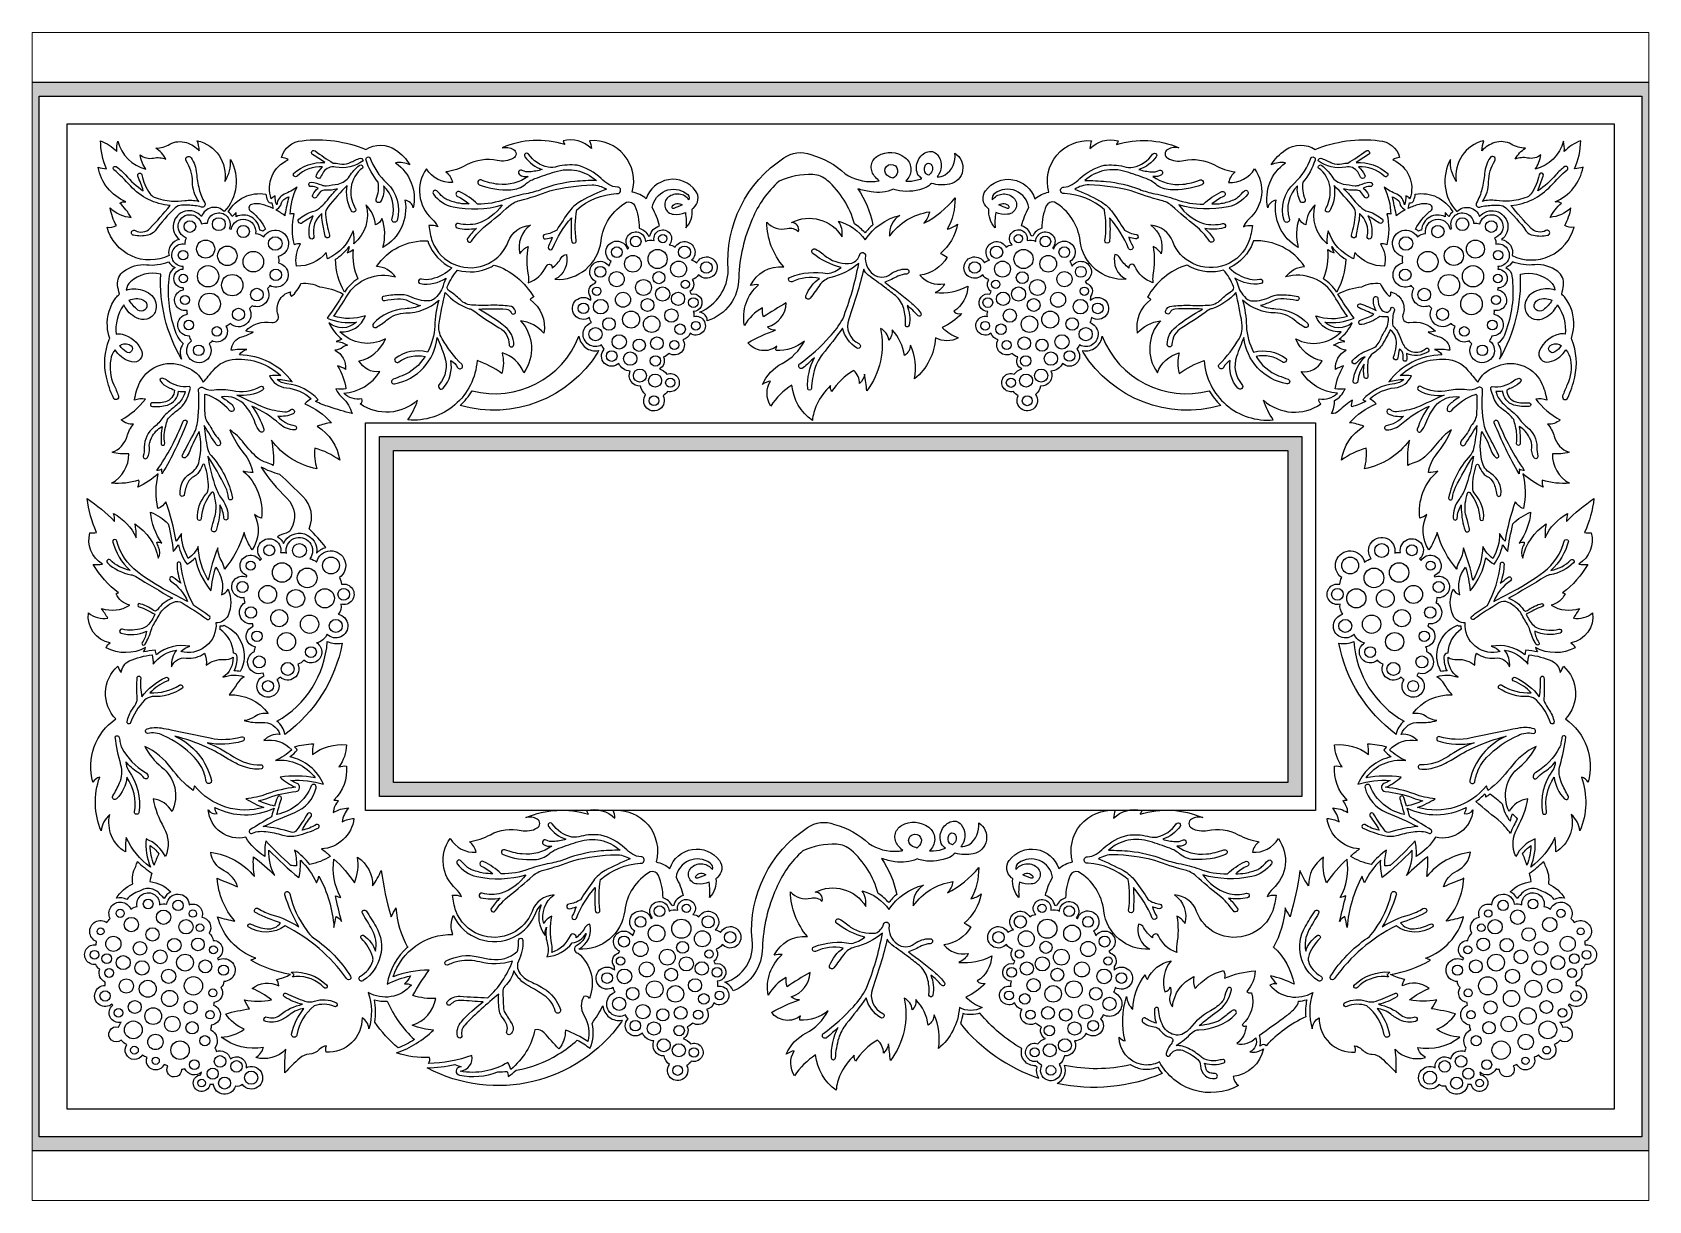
# Paper-space layout 'dwgmodels.com' of a CAD drawing. Header units: millimetres. Extents: x 0 to 257, y 5 to 190.
# The model-space entities are those that its viewports show. They can reach past a viewport. Long polylines and large blocks are cut down to what shows.
import ezdxf

# ---------------------------------------------------------------- set-up
doc = ezdxf.new("R2010")
doc.units = ezdxf.units.MM
doc.layers.add('dwgmodels.com', color=250, linetype='Continuous')

msp = doc.modelspace()

# ---------------------------------------------------------------- hatches: boundary and pattern name
h = msp.add_hatch(color=0)
h.dxf.hatch_style = 1
h.paths.add_polyline_path([(727.4, 1382.9), (1901.4, 1382.9), (1901.4, 613.9), (727.4, 613.9)])
h.paths.add_polyline_path([(737.4, 1372.9), (1891.4, 1372.9), (1891.4, 623.9), (737.4, 623.9)], flags=16)
h = msp.add_hatch(color=0)
h.dxf.hatch_style = 1
h.paths.add_polyline_path([(982.4, 868.9), (982.4, 1127.9), (1646.4, 1127.9), (1646.4, 868.9)])
h.paths.add_polyline_path([(992.4, 878.9), (992.4, 1117.9), (1636.4, 1117.9), (1636.4, 878.9)], flags=16)

# ---------------------------------------------------------------- linework, layer by layer
at = {"color": 0}
for points in [[(727.4, 1382.9), (1901.4, 1382.9), (1901.4, 613.9), (727.4, 613.9)], [(737.4, 1372.9), (1891.4, 1372.9), (1891.4, 623.9), (737.4, 623.9)], [(757.4, 643.9), (757.4, 1352.9), (1871.4, 1352.9), (1871.4, 643.9)], [(757.4, 1352.9), (1871.4, 1352.9), (1871.4, 643.9), (757.4, 643.9)], [(972.4, 858.9), (972.4, 1137.9), (1656.4, 1137.9), (1656.4, 858.9)], [(982.4, 868.9), (982.4, 1127.9), (1646.4, 1127.9), (1646.4, 868.9)], [(992.4, 878.9), (992.4, 1117.9), (1636.4, 1117.9), (1636.4, 878.9)]]:
    msp.add_lwpolyline(points, close=True, dxfattribs=at)
for points in [[(843.4, 1339.5, -0.122095), (852.6, 1333.7, 0.078265), (851.1, 1340.9, -0.39267), (871, 1311.6, 0.169354), (875.1, 1327.4, -0.32672), (870.6, 1289.8, 0.566544), (854.2, 1286.3, 1.126559), (838.4, 1269.7, 0.445091), (830.8, 1258.2, -0.46997), (786.2, 1278.6, 0.167511), (792.9, 1279.9, -0.090396), (788.4, 1292.6, 0.176717), (803.5, 1285.7, 0.077053), (795.3, 1296, -0.173986), (799.7, 1296.9, -0.251054), (779.7, 1321.8, 0.030995), (785.8, 1320.7, -0.099073), (781.5, 1340.9, -0.091646), (793.3, 1333.2, -0.104521), (794, 1340.5, 0.276133), (814.1, 1320.4, -0.105402), (810, 1330.7, 0.220961), (819.6, 1328.4, -0.141944), (828.5, 1327.6, 0.143223), (821.2, 1335.5, 0.129073), (831.4, 1338.3, -0.212859)], [(984.8, 1264.1, 0.1574), (984.1, 1284.9, -0.247161), (979.4, 1280.3, 0.179976), (972.6, 1294.8, -0.297461), (964, 1266.7, 0.093622), (963.3, 1276.1, -0.20919), (944.9, 1255.8, 0.023572), (944, 1260.3, -0.226347), (922.7, 1250.6, -0.201215), (925.6, 1266.6, 0.105386), (921.1, 1266, -0.127855), (921, 1288.3, 0.12731), (918.1, 1287.9, -0.107555), (923, 1307.5, -0.063921), (913.8, 1302.3, 0.287588), (908.4, 1294.7, -0.119903), (907.3, 1301.1, 0.152035), (904.4, 1299, -0.395081), (916.7, 1327.1, 0.095), (911.8, 1328.9, -0.323395), (926.6, 1340.9, -0.127208), (972.5, 1334.6, -0.302506), (994, 1334.2, -0.104769), (1004.3, 1323.5, 0.151003), (994, 1324.9, -0.301607), (1006.7, 1292.6, 0.323728), (1000.7, 1298, -0.319499)], [(1160.2, 1296.6, -0.396343), (1166.2, 1294, -0.09925), (1169.4, 1277.9, -0.229527), (1176, 1272.2, -0.026572), (1177.1, 1272.4, -0.284999), (1184, 1279.5, 0.068314), (1178.8, 1292.7, -0.56685), (1203.3, 1302.9, -0.347896), (1205.2, 1298.3, 0.425855), (1190.3, 1300.2, 0.678814), (1194.1, 1287.9, 0.108297), (1202.6, 1289.1, -0.069633), (1203, 1278.1, 0.218775), (1207.5, 1291.7, 0.014613), (1208.4, 1292.4, 0.399911), (1210, 1304.9, 0.610094), (1174.4, 1299, 0.126346), (1164.4, 1303.9, 0.521071), (1133.6, 1340.9, -0.088824), (1134.9, 1335.2, 0.257919), (1114.6, 1340.9, 0.077805), (1115.8, 1338.1, 0.178327), (1070.7, 1335.8, -0.182178), (1078.8, 1334.6, -0.589978), (1078.8, 1328.3, -0.181278), (1067.2, 1326.6, 0.178367), (1045.1, 1323.4, -0.086398), (1030.1, 1318.4, -0.186384), (1034.9, 1310.8, -0.278866), (1016.2, 1320.6, 0.382919), (1020.2, 1284.5, -0.106841), (1024.3, 1279, 0.125838), (1017.9, 1279.8, 0.052786), (1020.3, 1268.5, 0.442963), (1060.9, 1252.5, 0.191774), (1075.1, 1268.2, -0.298094), (1091, 1280, 0.312517), (1083.5, 1259.5, -0.141707), (1089.3, 1264.8, 0.090132), (1089.4, 1244.4, -0.091167), (1089.4, 1238.6, 0.206907), (1102.5, 1250.6, -0.890162), (1106.8, 1249.2, 0.092146), (1113.2, 1256.5, -0.225722), (1116.9, 1259, -0.348587), (1108.7, 1241.1, 0.399983), (1141.9, 1268.7, -0.236296)], [(1539.3, 1238.6, -0.207097), (1526.2, 1250.6, 0.886931), (1521.9, 1249.2, -0.092167), (1515.5, 1256.5, 0.225608), (1511.9, 1259, 0.348587), (1520, 1241.1, -0.399983), (1486.9, 1268.7, 0.236295), (1468.5, 1296.6, 0.396343), (1462.5, 1294, 0.09925), (1459.3, 1277.9, 0.229527), (1452.7, 1272.2, 0.026572), (1451.6, 1272.4, 0.284999), (1444.7, 1279.5, -0.068314), (1449.9, 1292.7, 0.56685), (1425.4, 1302.9, 0.347896), (1423.6, 1298.3, -0.425014), (1438.4, 1300.3, -0.681295), (1434.6, 1287.9, -0.108078), (1426.1, 1289.1, 0.069633), (1425.7, 1278.1, -0.218775), (1421.2, 1291.7, -0.014613), (1420.3, 1292.4, -0.399911), (1418.7, 1304.9, -0.610094), (1454.3, 1299, -0.126346), (1464.3, 1303.9, -0.521071), (1495.1, 1340.9, 0.088824), (1493.9, 1335.2, -0.257919), (1514.2, 1340.9, -0.077805), (1513, 1338.1, -0.178327), (1558, 1335.8, 0.182239), (1549.9, 1334.6, 0.588927), (1549.9, 1328.3, 0.181197), (1561.5, 1326.6, -0.178497), (1583.6, 1323.4, 0.086385), (1598.6, 1318.4, 0.186384), (1593.8, 1310.8, 0.278866), (1612.5, 1320.6, -0.385026), (1608.4, 1284.4, 0.103762), (1604.4, 1279, -0.125838), (1610.9, 1279.8, -0.052786), (1608.4, 1268.5, -0.442963), (1567.9, 1252.5, -0.191832), (1553.6, 1268.3, 0.297998), (1537.7, 1280, -0.312517), (1545.2, 1259.5, 0.141707), (1539.4, 1264.8, -0.090143), (1539.3, 1244.4, 0.091131)], [(1643.9, 1264.1, -0.319499), (1628, 1298, 0.323728), (1622, 1292.6, -0.301607), (1634.7, 1324.9, 0.151003), (1624.4, 1323.5, -0.104769), (1634.7, 1334.2, -0.302506), (1656.2, 1334.6, -0.127208), (1702.1, 1340.9, -0.323395), (1716.9, 1328.9, 0.095), (1712.1, 1327.1, -0.395081), (1724.3, 1299, 0.152035), (1721.4, 1301.1, -0.119903), (1720.3, 1294.7, 0.287588), (1714.9, 1302.3, -0.063921), (1705.7, 1307.5, -0.107555), (1710.6, 1287.9, 0.12731), (1707.7, 1288.3, -0.127855), (1707.6, 1266, 0.105386), (1703.1, 1266.6, -0.201215), (1706, 1250.6, -0.226347), (1684.7, 1260.3, 0.023572), (1683.8, 1255.8, -0.20919), (1665.5, 1276.1, 0.093622), (1664.7, 1266.7, -0.297461), (1656.1, 1294.8, 0.179976), (1649.3, 1280.3, -0.247161), (1644.6, 1284.9, 0.1574)], [(1785.4, 1339.5, 0.122095), (1776.1, 1333.7, -0.078265), (1777.6, 1340.9, 0.39267), (1757.7, 1311.6, -0.169354), (1753.6, 1327.4, 0.32672), (1758.1, 1289.8, -0.566544), (1774.5, 1286.3, -1.126559), (1790.3, 1269.7, -0.445091), (1797.9, 1258.2, 0.46997), (1842.6, 1278.6, -0.167511), (1835.8, 1279.9, 0.090396), (1840.3, 1292.6, -0.176717), (1825.2, 1285.7, -0.077053), (1833.4, 1296, 0.173986), (1829, 1296.9, 0.251054), (1849, 1321.8, -0.030995), (1842.9, 1320.7, 0.099073), (1847.3, 1340.9, 0.091646), (1835.4, 1333.2, 0.104521), (1834.8, 1340.5, -0.276133), (1814.6, 1320.4, 0.105402), (1818.7, 1330.7, -0.220961), (1809.1, 1328.4, 0.141944), (1800.2, 1327.6, -0.143223), (1807.5, 1335.5, -0.129073), (1797.3, 1338.3, 0.212859)], [(854.1, 1293.1, 0.07635), (844.5, 1294.4, -0.009469), (839.9, 1294.4, 0.197057), (835.3, 1292.6, 0.044399), (820.8, 1276.1, -0.186233), (815.6, 1272.8, -0.100488), (805.2, 1272.8, -1.162337), (806.4, 1276.2, 0.337145), (817.1, 1277.8, 0.023266), (831.6, 1294.2, -0.186336), (803, 1308.3, 0.026358), (791.1, 1320, -0.936307), (792.8, 1322.2, -0.068249), (799.4, 1316.3, 0.067592), (812.3, 1304.8, 0.01234), (808.4, 1315.4, -1.094601), (811.3, 1316.3, 0.102356), (817, 1302.8, 0.148944), (820, 1300.3, 0.077815), (832.7, 1297.4, 0.052634), (842.1, 1297.8, -0.098193), (852.2, 1297.2, -0.15274), (847.7, 1311.3, 0.13903), (843.2, 1326.4, -0.9927), (846.7, 1328.6, -0.120959), (850.6, 1317.3, 0.033987), (852.5, 1306.1, 0.07647), (856.5, 1296.2, -0.681666)], [(950.6, 1321.9, 0.306696), (942.1, 1318.4, 0.033732), (940, 1314.6, -1.002878), (936.9, 1316.1, -0.110502), (941.4, 1322, 0.216322), (923, 1315.4, -0.856015), (920.5, 1317.3, -0.201558), (943, 1325.1, 0.024326), (934.2, 1330.9, -1.060098), (936, 1333.6, 0.027289), (949, 1324.8, -0.083759), (953.5, 1324.3, 0.133315), (960.3, 1324.7, -0.008833), (967.7, 1328.1, -0.546499), (970.5, 1326.4, -0.214075)], [(991.4, 1284.8, 0.284675), (985.3, 1308.4, -0.160707), (983.4, 1297.3, -0.951573), (980, 1298.9, 0.133754), (981.5, 1311, -0.09854), (972.7, 1326.9, -0.712937), (975.4, 1328.9, 0.122193), (987.6, 1310.4, -0.289225), (995, 1283.5, -1.052559)], [(1107, 1263.4, -0.077364), (1120.6, 1285.4, 0.032375), (1120.6, 1269, 1.147394), (1124, 1269, -0.078351), (1124.4, 1291.2, -0.164754), (1153.1, 1302.9, 1.120546), (1153.7, 1307.5, -0.136212), (1147.5, 1309.3, -0.050619), (1142, 1313.6, 0.127333), (1124.7, 1323.2, 0.085491), (1110.4, 1322.3, -0.144925), (1103.8, 1321.8, -0.196467), (1089.7, 1331.2, 1.023065), (1087, 1329.3, 0.151865), (1099.5, 1320.1, -0.04636), (1090.4, 1318.4, -0.145792), (1085.2, 1319.5, 0.939686), (1083.3, 1316.4, 0.212793), (1089.4, 1315.2, -0.186554), (1067.9, 1309.5, -0.065987), (1055.5, 1312.6, 1.000747), (1054.2, 1309.2, 0.107412), (1077, 1305.5, 0.161603), (1087.4, 1309.6, -0.087831), (1094.3, 1313.6, -0.008018), (1108.7, 1318.5, -0.267934), (1138.5, 1312.2, 0.024849), (1123, 1311.5, 0.069081), (1099.3, 1305.9, -0.049315), (1088, 1302.7, 0.045838), (1073.2, 1298.7, -0.095626), (1052.9, 1295.3, 0.080781), (1040.3, 1304, 1.099101), (1038.5, 1300.8, -0.074213), (1046.9, 1295.4, -0.061903), (1040, 1295.8, -0.055978), (1031.1, 1298.4, -0.088363), (1028, 1300.5, -0.039255), (1023.6, 1304.9, 0.83056), (1021.2, 1302.4, 0.184103), (1035.3, 1293.3, 0.123247), (1070.7, 1294.6, -0.155167), (1052.9, 1281.2, -0.115342), (1039.1, 1281.2, 1.00035), (1038.4, 1278.1, 0.107204), (1052.1, 1277.8, 0.045456), (1045.8, 1270.5, 1.012627), (1048.6, 1268.5, -0.076613), (1058.8, 1279.6, 0.014796), (1075.6, 1293.8, -0.121255), (1083.4, 1297.9, 0.028226), (1105.1, 1304.8, -0.051194), (1135.4, 1309.1, -0.149961), (1145.7, 1305.9, 0.032005), (1127.8, 1297.6, 0.109367), (1119.3, 1290.3, 0.020139), (1110, 1276.6, -0.119785), (1101.6, 1273.4, 1.019207), (1102, 1270.2, 0.043004), (1106.8, 1271.4, -0.065527), (1104, 1265, 1.077379)], [(1218.4, 1211.3, 0.366456), (1212.9, 1217.5, 0.298329), (1233.5, 1247.7, -0.275088), (1273.6, 1328.5, -0.24973), (1292.9, 1330.9, -0.123847), (1317.7, 1317, 0.159364), (1338.4, 1311.5, -0.003014), (1342.2, 1312, -0.040494), (1338.6, 1315.7, -0.462239), (1341.3, 1330.1, -0.302543), (1360.7, 1328.8, -0.445156), (1362.1, 1312.7, -0.009792), (1361.3, 1311.8, 0.018667), (1364.2, 1311.7, 0.078551), (1372.9, 1313.7, -0.03691), (1370.3, 1315.9, -0.428116), (1376.2, 1332.6, -0.342037), (1384.1, 1330.7, -0.309456), (1385.2, 1316.8, -0.022448), (1383.9, 1314.8, 0.112607), (1389.6, 1316.3, 0.291013), (1396.7, 1331.9, -0.670632), (1392.8, 1309.5, -0.108393), (1379.8, 1310.1, -0.047823), (1375.7, 1307.1, -0.131252), (1356.9, 1304.7, -0.014826), (1352.5, 1305.9, -0.14434), (1336.3, 1304, -0.038349), (1326.7, 1306.3, -0.101518), (1337.7, 1280.4, 0.045368), (1332, 1274.5, 0.064321), (1324.4, 1281, 0.144053), (1304.8, 1312.3, 0.173197), (1294.4, 1316.5, 0.11857), (1270.1, 1311.7, 0.115956), (1250.8, 1284.4, 0.096509), (1241, 1242.4, -0.332588)], [(1521.7, 1263.4, 0.077364), (1508.1, 1285.4, -0.032375), (1508.1, 1269, -1.147394), (1504.7, 1269, 0.078351), (1504.3, 1291.2, 0.164754), (1475.7, 1302.9, -1.120546), (1475.1, 1307.5, 0.136212), (1481.2, 1309.3, 0.050619), (1486.7, 1313.6, -0.127333), (1504.1, 1323.2, -0.085491), (1518.3, 1322.3, 0.144925), (1525, 1321.8, 0.196467), (1539, 1331.2, -1.023065), (1541.7, 1329.3, -0.151865), (1529.2, 1320.1, 0.04636), (1538.3, 1318.4, 0.145792), (1543.5, 1319.5, -0.939686), (1545.4, 1316.4, -0.212793), (1539.3, 1315.2, 0.186554), (1560.8, 1309.5, 0.065987), (1573.2, 1312.6, -1.000747), (1574.5, 1309.2, -0.107412), (1551.7, 1305.5, -0.161603), (1541.3, 1309.6, 0.087831), (1534.4, 1313.6, 0.008018), (1520, 1318.5, 0.267934), (1490.2, 1312.2, -0.024849), (1505.7, 1311.5, -0.069081), (1529.5, 1305.9, 0.049315), (1540.7, 1302.7, -0.045838), (1555.5, 1298.7, 0.095626), (1575.8, 1295.3, -0.080781), (1588.4, 1304, -1.099101), (1590.2, 1300.8, 0.074213), (1581.8, 1295.4, 0.061903), (1588.7, 1295.8, 0.055978), (1597.6, 1298.4, 0.088363), (1600.7, 1300.5, 0.039255), (1605.1, 1304.9, -0.83056), (1607.5, 1302.4, -0.184103), (1593.4, 1293.3, -0.123247), (1558, 1294.6, 0.155167), (1575.8, 1281.2, 0.115342), (1589.6, 1281.2, -1.00035), (1590.4, 1278.1, -0.107204), (1576.6, 1277.8, -0.045456), (1582.9, 1270.5, -1.012627), (1580.1, 1268.5, 0.076613), (1569.9, 1279.6, -0.014796), (1553.1, 1293.8, 0.121255), (1545.3, 1297.9, -0.028226), (1523.6, 1304.8, 0.051194), (1493.3, 1309.1, 0.149961), (1483, 1305.9, -0.032005), (1500.9, 1297.6, -0.109367), (1509.4, 1290.3, -0.020139), (1518.7, 1276.6, 0.119785), (1527.2, 1273.4, -1.019207), (1526.7, 1270.2, -0.043004), (1521.9, 1271.4, 0.065527), (1524.7, 1265, -1.077379)], [(1633.7, 1283.5, -0.289225), (1641.1, 1310.4, 0.122193), (1653.3, 1328.9, -0.712937), (1656, 1326.9, -0.09854), (1647.2, 1311, 0.133754), (1648.8, 1298.9, -0.951573), (1645.4, 1297.3, -0.160707), (1643.4, 1308.4, 0.284675), (1637.4, 1284.8, -1.052559)], [(1688.8, 1314.6, 0.033732), (1686.7, 1318.4, 0.306696), (1678.1, 1321.9, -0.214075), (1658.2, 1326.4, -0.546499), (1661, 1328.1, -0.008833), (1668.4, 1324.7, 0.133315), (1675.3, 1324.3, -0.083759), (1679.7, 1324.8, 0.027289), (1692.7, 1333.6, -1.060098), (1694.5, 1330.9, 0.024326), (1685.7, 1325.1, -0.201558), (1708.3, 1317.3, -0.856015), (1705.7, 1315.4, 0.216322), (1687.3, 1322, -0.110502), (1691.8, 1316.1, -1.002878)], [(1813.2, 1272.8, 0.100488), (1823.5, 1272.8, 1.162337), (1822.3, 1276.2, -0.337145), (1811.6, 1277.8, -0.023266), (1797.1, 1294.2, 0.186336), (1825.7, 1308.3, -0.026358), (1837.6, 1320, 0.936307), (1835.9, 1322.2, 0.068249), (1829.3, 1316.3, -0.067592), (1816.5, 1304.8, -0.01234), (1820.3, 1315.4, 1.094601), (1817.4, 1316.3, -0.102356), (1811.7, 1302.8, -0.148944), (1808.7, 1300.3, -0.077815), (1796, 1297.4, -0.052634), (1786.6, 1297.8, 0.098193), (1776.5, 1297.2, 0.15274), (1781, 1311.3, -0.13903), (1785.5, 1326.4, 0.993435), (1782, 1328.6, -0.00037), (1782, 1328.6, 0.120959), (1778.1, 1317.3, -0.033987), (1776.2, 1306.1, -0.07647), (1772.2, 1296.2, 0.681666), (1774.7, 1293.1, -0.07635), (1784.2, 1294.4, 0.009469), (1788.8, 1294.4, -0.197057), (1793.4, 1292.6, -0.044399), (1807.9, 1276.1, 0.186233)], [(943.3, 1272.2, 0.006395), (941.3, 1282, -0.065585), (940.8, 1288.5, 0.280031), (935.1, 1272, -1.029689), (932, 1271.4, -0.168139), (934.7, 1286.7, 0.040488), (926.8, 1281.7, -0.881479), (924.2, 1284.3, -0.095653), (934.1, 1289.9, 0.132), (937.8, 1291.4, 0.069959), (946.9, 1300.7, -0.061809), (952.2, 1306.3, -0.101834), (943.4, 1305.3, 0.20933), (940, 1304.2, 0.096799), (937.2, 1300.5, -0.990326), (934.3, 1301.9, -0.122765), (938.2, 1306.7, 0.162503), (933.2, 1307.8, -1.12122), (933.2, 1311, -0.071785), (940.7, 1309, 0.12572), (943.9, 1308.5, 0.022519), (952.5, 1309.7, 0.205918), (960.7, 1315.3, -0.085496), (967.8, 1323.1, -0.820068), (970.2, 1321.1, 0.208945), (961.9, 1307.3, 0.147165), (964.3, 1293.2, 0.037942), (965, 1292, -1.057867), (962.1, 1290.3, -0.167345), (959.1, 1308.7, 0.023489), (945.2, 1293.1, 0.19527), (943.5, 1287.7, 0.051506), (946.4, 1273, -1.056915)], [(1352.2, 1313.8, -0.021066), (1349.1, 1315, -2.223303), (1355.3, 1318, -0.186879)], [(1377.8, 1316.1, -0.042726), (1375.8, 1317.2, -0.284811), (1375.2, 1322.8, -0.683625), (1380.1, 1323.1, -0.396076)], [(1682.3, 1273, 0.051506), (1685.2, 1287.7, 0.19527), (1683.6, 1293.1, 0.023489), (1669.7, 1308.7, -0.167345), (1666.6, 1290.3, -1.057867), (1663.7, 1292, 0.037942), (1664.4, 1293.2, 0.147165), (1666.8, 1307.3, 0.208945), (1658.5, 1321.1, -0.820068), (1660.9, 1323.1, -0.085496), (1668, 1315.3, 0.205918), (1676.2, 1309.7, 0.022519), (1684.8, 1308.5, 0.12572), (1688, 1309, -0.071785), (1695.5, 1311, -1.12122), (1695.5, 1307.8, 0.162503), (1690.6, 1306.7, -0.122765), (1694.4, 1301.9, -0.990326), (1691.5, 1300.5, 0.096799), (1688.7, 1304.2, 0.20933), (1685.3, 1305.3, -0.101834), (1676.5, 1306.3, -0.061809), (1681.8, 1300.7, 0.069959), (1690.9, 1291.4, 0.132), (1694.6, 1289.9, -0.095653), (1704.5, 1284.3, -0.881479), (1702, 1281.7, 0.040488), (1694, 1286.7, -0.168139), (1696.7, 1271.4, -1.029689), (1693.6, 1272, 0.280031), (1687.9, 1288.5, -0.065585), (1687.4, 1282, 0.006395), (1685.5, 1272.2, -1.056915)], [(900.3, 1277.3, 0.051411), (898.3, 1275.7, 0.04313), (896.1, 1276.6, 0.522452), (879.1, 1286.2, -0.048907), (879.1, 1289.3, 0.010854), (876.3, 1286.4, 0.096695), (873.5, 1289.6, -0.319301), (900.5, 1302.4, 0.044985), (901.6, 1298, 0.352781), (904.8, 1296.1, -0.008702), (905.7, 1292.1, 0.048559), (897.8, 1295, 0.123754), (890.3, 1295, 0.779749), (890.3, 1289.9, -0.092012)], [(914.2, 1286.8, 0.045616), (907.7, 1291.2, 0.177728), (911.4, 1294.5, -0.287657), (914.9, 1299.5, 0.01279), (917, 1300.4, -0.004085), (914.2, 1287.9, 0.112497)], [(1194.2, 1292.1, -0.735236), (1193.1, 1293.6, -0.429725), (1200.3, 1294.6, -0.017715)], [(1294.1, 1139.4, -0.217237), (1279.3, 1164.9, 0.104847), (1264.1, 1149.9, -0.287499), (1263.9, 1167.9, 0.106059), (1258.1, 1165.4, -0.169966), (1272.3, 1180.6, 0.153188), (1288.3, 1196.6, -0.174442), (1267.9, 1189.8, -0.160743), (1268.5, 1193, -0.417971), (1247.5, 1195.5, -0.043632), (1267.6, 1204.5, -0.203038), (1261.8, 1206.8, 0.31959), (1275.3, 1224.1, 0.025819), (1258.8, 1214, -0.090009), (1258.1, 1220.6, 0.135086), (1245.1, 1207.9, -0.262701), (1255.3, 1237.2, 0.104237), (1249.5, 1236.6, -0.315113), (1273.4, 1250.1, -0.174274), (1261.2, 1282.2, 0.272439), (1276, 1277.7, -0.249914), (1284, 1275.6, 0.513747), (1279, 1281.9, -0.397256), (1315.4, 1271.7, 0.177255), (1312.9, 1283, -0.166949), (1332.1, 1269.6, -0.186683), (1357, 1287.1, 0.288387), (1349.6, 1272.2, -0.201707), (1378.3, 1289.7, -0.13881), (1374.4, 1281.5, 0.102582), (1396.8, 1299.7, -0.133023), (1391.1, 1277.1, 0.099796), (1398.5, 1280.7, -0.182609), (1386.2, 1259.8, -0.048342), (1391, 1257, -0.238071), (1371.5, 1244.1, 0.266096), (1389.1, 1237.8, -0.184859), (1382.5, 1231.6, 0.14748), (1406.1, 1236.2, -0.244169), (1395.8, 1218.1, 0.279427), (1401.4, 1216.4, -0.103105), (1387.5, 1206.4, 0.082923), (1399.1, 1198.9, -0.245748), (1382.8, 1198.9, -0.203767), (1367.7, 1169.5, 0.155848), (1364.7, 1193.8, -0.226951), (1360.4, 1186.2, 0.152489), (1351.5, 1204.7, -0.244867), (1349, 1197.4, 0.267403), (1343.1, 1205.8, -0.218055), (1333.2, 1160.8, 0.021706), (1331.7, 1172.9, -0.17843), (1328.1, 1166.1, 0.234879), (1323.8, 1175.4, 0.120579), (1307.9, 1160.3, -0.135878), (1307.1, 1164.6, 0.094334), (1297.2, 1151, 0.093875)], [(1434.5, 1292.1, -0.017715), (1428.4, 1294.6, -0.429725), (1435.6, 1293.6, -0.735236)], [(1714.5, 1286.8, 0.112497), (1714.5, 1287.9, -0.004085), (1711.7, 1300.4, 0.01279), (1713.8, 1299.5, -0.287657), (1717.3, 1294.5, 0.177728), (1721, 1291.2, 0.045616)], [(1730.4, 1275.7, 0.051411), (1728.4, 1277.3, -0.092012), (1738.4, 1289.9, 0.779749), (1738.4, 1295, 0.123754), (1730.9, 1295, 0.048559), (1723, 1292.1, -0.008702), (1723.9, 1296.1, 0.352781), (1727.1, 1298, 0.044985), (1728.2, 1302.4, -0.319301), (1755.2, 1289.6, 0.096695), (1752.4, 1286.4, 0.010854), (1749.6, 1289.3, -0.048907), (1749.6, 1286.2, 0.522452), (1732.6, 1276.6, 0.04313)], [(874.8, 1209.3, -0.111727), (871.8, 1207.4, -0.748697), (861.8, 1196.8, -0.082695), (859.7, 1194.7, -2.298366), (847, 1196.9, -0.102063), (845.5, 1200.3, -0.960024), (844, 1216, -0.097868), (843.9, 1218.7, -1.022609), (841.2, 1233.6, -0.03387), (841.1, 1234.9, -0.994496), (841, 1248.5, -0.053451), (841, 1250.3, -1.095383), (842.4, 1266.5, -0.136561), (843.4, 1271, -1.746068), (854.1, 1281, -0.107831), (858.5, 1281.5, -1.168899), (874.2, 1277.6, -0.034866), (875.6, 1277.3, -0.97457), (893.1, 1274.1, -0.156368), (899, 1271.7, -1.53655), (909.4, 1257.6, -0.142966), (909.6, 1252.9, -1.163843), (903.5, 1236.6, -0.05951), (901.6, 1234.4, -0.717999), (890.6, 1222.1, -0.063436), (888.7, 1220.2, -0.850738)], [(841.6, 1279.1, -1), (850, 1279.1, -1)], [(862, 1280.8, -1), (871.3, 1280.8, -1)], [(1769, 1194.7, -0.082695), (1766.9, 1196.8, -0.748697), (1756.9, 1207.4, -0.111727), (1753.9, 1209.3, -0.850738), (1740.1, 1220.2, -0.063436), (1738.1, 1222.1, -0.717999), (1727.1, 1234.4, -0.05951), (1725.3, 1236.6, -1.163843), (1719.1, 1252.9, -0.142966), (1719.3, 1257.6, -1.53655), (1729.7, 1271.7, -0.156368), (1735.6, 1274.1, -0.97457), (1753.2, 1277.3, -0.034866), (1754.5, 1277.6, -1.168899), (1770.2, 1281.5, -0.107831), (1774.6, 1281, -1.746068), (1785.3, 1271, -0.136561), (1786.3, 1266.5, -1.095383), (1787.7, 1250.3, -0.053451), (1787.7, 1248.5, -0.994496), (1787.6, 1234.9, -0.03387), (1787.5, 1233.6, -1.022609), (1784.8, 1218.7, -0.097868), (1784.7, 1216, -0.960024), (1783.2, 1200.3, -0.102063), (1781.7, 1196.9, -2.298366)], [(1757.5, 1280.8, -1), (1766.7, 1280.8, -1)], [(1778.7, 1279.1, -1), (1787.1, 1279.1, -1)], [(850.7, 1262.9, -1), (863.7, 1262.9, -1)], [(879.9, 1275.5, -1), (888.7, 1275.5, -1)], [(902.4, 1266.9, -1), (912.2, 1266.9, -1)], [(1086.2, 1173.9, 0.24829), (1070.6, 1188.1, -0.138192), (1070.5, 1173.4, 0.078628), (1052.6, 1182.6, -0.419673), (1002.8, 1139.9, 0.067933), (1009.8, 1154.1, -0.349029), (968.5, 1151.4, 0.351254), (969.7, 1155.2, -0.261132), (956.6, 1159.2, 0.242874), (982.7, 1174.8, -0.32214), (967.6, 1182.4, 0.249972), (986.6, 1198.2, -0.334765), (953.9, 1203.4, 0.340077), (972.2, 1214.9, -0.159348), (949.4, 1214.6, 0.024943), (958.8, 1229, -0.34445), (993.9, 1242.8, 0.234343), (980.2, 1250.3, -0.264473), (1017.1, 1268.8, 0.005876), (1017.5, 1267.5, 0.199414), (1034.5, 1249.4, -0.142231), (1019.7, 1241.3, -0.129706), (1012.5, 1241.3, 1.050103), (1011.8, 1238, 0.188241), (1030.4, 1242, 0.053832), (1028.1, 1236.5, -0.163757), (1021.3, 1226.7, -0.154483), (1018, 1225.6, -0.121983), (1004.2, 1228.7, 0.117127), (996, 1230, 0.048257), (985, 1228.8, 0.87502), (986.2, 1225.8, -0.036753), (995.3, 1227.1, -0.134023), (1003.5, 1225.4, 0.048473), (1012, 1222.2, -0.080465), (1000.9, 1219.9, 0.199689), (978, 1209.2, 0.842546), (980, 1206.5, 0.054313), (987.5, 1211.7, -0.177256), (1001.3, 1216.9, 0.183018), (1025, 1226, 0.06197), (1022.1, 1207.5, -0.118947), (1016.9, 1188.7, 0.225079), (993.6, 1184.2, 0.835176), (996.2, 1181.6, -0.212175), (1015.2, 1185.6, -0.164291), (998.7, 1171.7, -0.00902), (992.2, 1169.2, 0.925228), (993.1, 1165.8, 0.330977), (1023.9, 1199.2, -0.018397), (1029.2, 1185.6, -0.271696), (1025.3, 1165.3, 0.998149), (1028.2, 1162.7, 0.233163), (1033.7, 1182.7, -0.142249), (1038.6, 1177.7, 1.162326), (1041.6, 1180, -0.065813), (1027.4, 1198.3, -0.173738), (1025.3, 1209.6, -0.01787), (1029.7, 1231.6, 0.124518), (1046.9, 1219.9, -0.121785), (1049.6, 1218.8, 0.03085), (1068.6, 1206.3, -0.26869), (1075.7, 1194.1, 0.998835), (1079.1, 1194.1, 0.230666), (1072.8, 1207, 0.038546), (1053.8, 1219.7, -0.023511), (1073.7, 1219.7, -0.298941), (1077.1, 1217.2, 0.970535), (1080.3, 1218.3, 0.302367), (1075.8, 1221.9, 0.025536), (1064.3, 1222.4, -0.003934), (1050, 1222.4, -0.198913), (1040.4, 1226.5, 0.060714), (1032.5, 1232.7, -0.370116), (1031.4, 1236.1, -0.087727), (1038.6, 1247.8, 0.189344), (1062.2, 1249.8, 0.025543), (1065, 1251.4, -0.191797), (1093.4, 1228.2, 0.247668), (1090.9, 1226.5, -0.292713), (1100.7, 1202.3, 0.183049), (1084, 1211.2, -0.355713)], [(1174, 1158.1, -0.17117), (1170.3, 1164.2, -0.564529), (1162.9, 1175.1, -0.306376), (1154.7, 1180.6, -0.97523), (1144.2, 1190.9, -0.068946), (1142.3, 1193.9, -1.103821), (1135, 1210, -0.088541), (1133.6, 1213.6, -2.061698), (1134.6, 1226, -0.038791), (1134.4, 1228.7, -0.553434), (1137.3, 1238.1, -0.024935), (1138.3, 1239.5, -1.347132), (1147.7, 1250.6, -0.103564), (1149.2, 1253.9, -1.459312), (1160.9, 1262.9, -0.032326), (1161.8, 1263.6, -1.476757), (1173.8, 1268.3, -0.206275), (1180.1, 1269.1, -1.655655), (1190.9, 1265.9, -0.149874), (1195.2, 1264.2, -1.197346), (1207, 1254.9, -0.150996), (1210.8, 1252.9, -3.298757), (1212, 1244.4, -0.202066), (1207.6, 1240.9, -0.419385), (1205.9, 1232.4, -0.074115), (1206.8, 1230.5, -1.124098), (1208.3, 1218, -0.135953), (1208.7, 1214.4, -1.562601), (1206.1, 1202.3, -0.238262), (1200.8, 1197.6, -0.799576), (1190.9, 1187.8, -0.13252), (1186.8, 1185.2, -0.409806), (1183.9, 1176.6, -0.157577), (1189.3, 1172.9, -1.393433), (1189.8, 1160.4, -0.108175), (1186.5, 1157.2, -1.806747)], [(1163, 1268.3, -1), (1170.7, 1268.3, -1)], [(1183.3, 1270.4, -1), (1189.3, 1270.4, -1)], [(1442.3, 1157.2, -0.108175), (1438.9, 1160.4, -1.393433), (1439.4, 1172.9, -0.157577), (1444.8, 1176.6, -0.409806), (1441.9, 1185.2, -0.13252), (1437.8, 1187.8, -0.799576), (1427.9, 1197.6, -0.238262), (1422.6, 1202.3, -1.562601), (1420.1, 1214.4, -0.135953), (1420.4, 1218, -1.124098), (1421.9, 1230.5, -0.074115), (1422.8, 1232.4, -0.419385), (1421.1, 1240.9, -0.202066), (1416.7, 1244.4, -3.298757), (1417.9, 1252.9, -0.150996), (1421.7, 1254.9, -1.197346), (1433.5, 1264.2, -0.149874), (1437.8, 1265.9, -1.655655), (1448.7, 1269.1, -0.206275), (1454.9, 1268.3, -1.476757), (1466.9, 1263.6, -0.032326), (1467.8, 1262.9, -1.459312), (1479.5, 1253.9, -0.103564), (1481, 1250.6, -1.347132), (1490.4, 1239.5, -0.024935), (1491.4, 1238.1, -0.553434), (1494.3, 1228.7, -0.038791), (1494.1, 1226, -2.061698), (1495.1, 1213.6, -0.088541), (1493.8, 1210, -1.103821), (1486.4, 1193.9, -0.068946), (1484.5, 1190.9, -0.97523), (1474.1, 1180.6, -0.306376), (1465.8, 1175.1, -0.564529), (1458.4, 1164.2, -0.17117), (1454.7, 1158.1, -1.806747)], [(1439.4, 1270.4, -1), (1445.4, 1270.4, -1)], [(1458, 1268.3, -1), (1465.7, 1268.3, -1)], [(1553, 1194.1, -0.998835), (1549.6, 1194.1, -0.230666), (1555.9, 1207, -0.038546), (1575, 1219.7, 0.023511), (1555.1, 1219.7, 0.298941), (1551.6, 1217.2, -0.970535), (1548.4, 1218.3, -0.302367), (1552.9, 1221.9, -0.025536), (1564.4, 1222.4, 0.003934), (1578.7, 1222.4, 0.198913), (1588.3, 1226.5, -0.060714), (1596.2, 1232.7, 0.351969), (1597.3, 1235.9, 0.088831), (1590.2, 1247.8, -0.189344), (1566.5, 1249.8, -0.025543), (1563.7, 1251.4, 0.191797), (1535.3, 1228.2, -0.247668), (1537.8, 1226.5, 0.292713), (1528, 1202.3, -0.183049), (1544.7, 1211.2, 0.355713), (1542.5, 1173.9, -0.24829), (1558.1, 1188.1, 0.138192), (1558.2, 1173.4, -0.078628), (1576.1, 1182.6, 0.419673), (1625.9, 1139.9, -0.067933), (1618.9, 1154.1, 0.349029), (1660.2, 1151.4, -0.351254), (1659, 1155.2, 0.261132), (1672.1, 1159.2, -0.242874), (1646.1, 1174.8, 0.32214), (1661.2, 1182.4, -0.249972), (1642.2, 1198.2, 0.334765), (1674.8, 1203.4, -0.340077), (1656.5, 1214.9, 0.159348), (1679.3, 1214.6, -0.024977), (1669.9, 1229, 0.344237), (1634.8, 1242.8, -0.234343), (1648.5, 1250.3, 0.264473), (1611.6, 1268.8, -0.005876), (1611.2, 1267.5, -0.199414), (1594.2, 1249.4, 0.142231), (1609, 1241.3, 0.129706), (1616.2, 1241.3, -1.050103), (1616.9, 1238, -0.188241), (1598.3, 1242, -0.053832), (1600.6, 1236.5, 0.163757), (1607.4, 1226.7, 0.154483), (1610.7, 1225.6, 0.121983), (1624.5, 1228.7, -0.117127), (1632.7, 1230, -0.048257), (1643.7, 1228.8, -0.87502), (1642.5, 1225.8, 0.036753), (1633.5, 1227.1, 0.134023), (1625.2, 1225.4, -0.048473), (1616.8, 1222.2, 0.080465), (1627.8, 1219.9, -0.199689), (1650.7, 1209.2, -0.842546), (1648.7, 1206.5, -0.054333), (1641.2, 1211.7, 0.177177), (1627.4, 1216.9, -0.183042), (1603.8, 1226, -0.061974), (1606.6, 1207.5, 0.11894), (1611.8, 1188.7, -0.225079), (1635.1, 1184.2, -0.839208), (1632.5, 1181.6, 0.211984), (1613.5, 1185.6, 0.162928), (1629.8, 1171.7, 0.009251), (1636.6, 1169.2, -0.925267), (1635.6, 1165.8, -0.330976), (1604.8, 1199.2, 0.01841), (1599.5, 1185.6, 0.271558), (1603.4, 1165.3, -0.998503), (1600.5, 1162.7, -0.233151), (1595, 1182.7, 0.142249), (1590.1, 1177.7, -1.162326), (1587.1, 1180, 0.065813), (1601.3, 1198.3, 0.173738), (1603.4, 1209.6, 0.01787), (1599, 1231.6, -0.124518), (1581.8, 1219.9, 0.121785), (1579.1, 1218.8, -0.03085), (1560.1, 1206.3, 0.26869)], [(1716.6, 1266.9, -1), (1726.3, 1266.9, -1)], [(1740, 1275.5, -1), (1748.9, 1275.5, -1)], [(1765, 1262.9, -1), (1778, 1262.9, -1)], [(837.5, 1258.5, -1), (844.4, 1258.5, -1)], [(865.8, 1258, -1), (879.8, 1258, -1)], [(884.1, 1253.8, -1), (898.9, 1253.8, -1)], [(957.1, 1231.9, -0.116457), (950.6, 1255.5, 0.092305), (960.6, 1264.7, -0.053687), (959.1, 1260.1, 0.041353), (963.4, 1262.5, 0.126011), (966.7, 1241.5, 0.102486)], [(1149.4, 1260.6, -1), (1157.1, 1260.6, -1)], [(1158.8, 1252.3, -1), (1170.8, 1252.3, -1)], [(1175.7, 1255.7, -1), (1189.5, 1255.7, -1)], [(1197.6, 1260.6, -1), (1206.4, 1260.6, -1)], [(1290.7, 1162.5, -0.130711), (1295.5, 1184.8, -0.02521), (1287.3, 1177.3, -1.026042), (1285, 1180.3, 0.046962), (1306.5, 1199.6, 0.057905), (1315.9, 1212.5, 0.049901), (1327.4, 1252.5, -0.11831), (1307.3, 1242.4, 0.183856), (1299.5, 1237.1, -0.00853), (1292.5, 1227.5, -0.870923), (1289.4, 1229.2, -0.146044), (1299.2, 1241.8, 0.156579), (1279.4, 1239.4, -1.088173), (1278.2, 1242.7, -0.144198), (1304.9, 1245.2, 0.129036), (1314.8, 1249.7, -0.109987), (1294.4, 1259.7, -0.931128), (1296.5, 1262.8, -0.047429), (1304.5, 1257, 0.177902), (1322.5, 1252.7, 0.241032), (1328.2, 1258.9, -0.981344), (1332.2, 1257.9, 0.263013), (1337.9, 1244.8, 0.333535), (1350.3, 1244.8, -0.169199), (1361.8, 1248.5, -0.973766), (1361.8, 1244.9, 0.113567), (1355.6, 1243.3, -0.024161), (1346.2, 1239, -0.016692), (1365.6, 1223.8, -0.061371), (1372.2, 1216.8, -0.969223), (1369.9, 1215.1, 0.064247), (1362.2, 1222.3, -0.147693), (1363.7, 1208, -1.052997), (1361, 1208.6, 0.083585), (1360.2, 1218.6, 0.137738), (1354.9, 1228.6, -0.007508), (1346.3, 1235.3, -0.003004), (1334.2, 1244.2, -0.130801), (1331, 1248.3, -0.026711), (1320.2, 1212.5, 0.388601), (1327.6, 1194.8, -1.084877), (1325.9, 1191.7, -0.183457), (1315.7, 1205.9, -0.013192), (1301.4, 1187.2, 0.097618), (1295.9, 1176.9, 0.060873), (1293.4, 1162.5, -0.951725)], [(1422.3, 1260.6, -1), (1431.1, 1260.6, -1)], [(1439.2, 1255.7, -1), (1453, 1255.7, -1)], [(1457.9, 1252.3, -1), (1469.9, 1252.3, -1)], [(1471.6, 1260.6, -1), (1479.3, 1260.6, -1)], [(1671.6, 1231.9, 0.102486), (1662, 1241.5, 0.126011), (1665.3, 1262.5, 0.041353), (1669.7, 1260.1, -0.053687), (1668.1, 1264.7, 0.092305), (1678.1, 1255.5, -0.116457)], [(1729.8, 1253.8, -1), (1744.6, 1253.8, -1)], [(1749, 1258, -1), (1762.9, 1258, -1)], [(1784.4, 1258.5, -1), (1791.2, 1258.5, -1)], [(839.8, 1183.7, -0.145434), (824.8, 1244.8, 0.252594), (803.1, 1239.4, 0.18333), (800, 1233.3, -0.084276), (805.4, 1234.3, -0.166245), (817.3, 1230.4, -0.29124), (821.4, 1219.5, -0.460502), (809, 1212.7, -0.169841), (799.2, 1220.9, -0.01287), (798.2, 1222.8, 0.01626), (797.8, 1222.1, 0.178631), (792.7, 1201.6, -0.116868), (797, 1201.6, -0.232689), (811, 1189.9, -0.626766), (804, 1181.6, -0.175086), (793, 1189, -0.012176), (792, 1190.4, 0.129363), (788.8, 1183.4, 0.151505), (791.1, 1165.2, -0.019072), (794.4, 1157.2, -0.963638), (790.8, 1155.7, -0.048317), (785.7, 1170.6, -0.155026), (787.8, 1197.8, -0.033975), (788.1, 1198.5, -0.064971), (786.4, 1207.3, -0.178098), (792.6, 1227.8, -0.056438), (795.1, 1230.4, -0.041254), (793.8, 1237, -0.274146), (798.3, 1247, -0.177365), (814.5, 1251.6, 0.125682), (830.4, 1253.8, 0.128271), (835.2, 1249.5, 0.243436), (830.9, 1243.6, 0.119164), (834.8, 1205.3, 0.161047), (841.1, 1194.8, 0.277673)], [(851.3, 1243.3, -1), (866.6, 1243.3, -1)], [(903.6, 1244.3, -1), (911.9, 1244.3, -1)], [(1137.4, 1246.5, -1), (1145.3, 1246.5, -1)], [(1147.7, 1241.2, -1), (1158.6, 1241.2, -1)], [(1179.2, 1242.3, -1), (1187.9, 1242.3, -1)], [(1192, 1248.5, -1), (1203.5, 1248.5, -1)], [(1213.6, 1249.6, -1), (1221.9, 1249.6, -1)], [(1406.8, 1249.6, -1), (1415.1, 1249.6, -1)], [(1425.2, 1248.5, -1), (1436.7, 1248.5, -1)], [(1440.9, 1242.3, -1), (1449.5, 1242.3, -1)], [(1470.1, 1241.2, -1), (1481, 1241.2, -1)], [(1483.4, 1246.5, -1), (1491.3, 1246.5, -1)], [(1716.8, 1244.3, -1), (1725.1, 1244.3, -1)], [(1762.1, 1243.3, -1), (1777.4, 1243.3, -1)], [(1811.4, 1230.4, 0.29124), (1807.3, 1219.5, 0.460502), (1819.7, 1212.7, 0.169841), (1829.5, 1220.9, 0.01287), (1830.5, 1222.8, -0.01626), (1830.9, 1222.1, -0.178631), (1836.1, 1201.6, 0.116868), (1831.7, 1201.6, 0.232689), (1817.7, 1189.9, 0.626766), (1824.7, 1181.6, 0.175086), (1835.7, 1189, 0.012176), (1836.7, 1190.4, -0.129363), (1839.9, 1183.4, -0.151505), (1837.6, 1165.2, 0.019072), (1834.3, 1157.2, 0.963638), (1838, 1155.7, 0.048317), (1843, 1170.6, 0.155026), (1840.9, 1197.8, 0.033975), (1840.6, 1198.5, 0.064971), (1842.3, 1207.3, 0.178098), (1836.1, 1227.8, 0.056438), (1833.6, 1230.4, 0.041254), (1834.9, 1237, 0.263134), (1830.8, 1246.7, 0.181991), (1814.2, 1251.6, -0.125682), (1798.3, 1253.8, -0.128271), (1793.5, 1249.5, -0.254729), (1797.8, 1243.3, -0.118125), (1793.9, 1205.3, -0.161047), (1787.6, 1194.8, -0.277673), (1788.9, 1183.7, 0.145434), (1803.9, 1244.8, -0.252594), (1825.6, 1239.4, -0.18333), (1828.7, 1233.3, 0.084276), (1823.4, 1234.3, 0.166245)], [(838, 1241.7, -1), (844.1, 1241.7, -1)], [(868.6, 1236.9, -1), (884, 1236.9, -1)], [(962.6, 1144.6, -0.027528), (946.3, 1149.3, -0.054742), (936.2, 1153.4, -0.027823), (938.3, 1154.3, 0.19036), (915.6, 1166, -0.160477), (908.7, 1169, -0.079526), (919.6, 1167.3, 0.232909), (881.5, 1186.7, -0.253177), (886.8, 1190.5, 0.056709), (875.6, 1190, -0.327891), (883.2, 1199.7, 0.067531), (891.3, 1203.2, -0.098893), (886, 1203.8, -0.255278), (904.8, 1210, 0.580682), (909.4, 1215.5, -0.447226), (918.2, 1232.1, 0.288446), (919, 1228.7, 0.101091), (925.8, 1238, -0.176895), (939.1, 1235.6, -0.102149), (956.2, 1230.5, -0.030801), (944.6, 1213.2, 0.136629), (965.7, 1210.3, -0.384398), (945.9, 1209.8, 0.12507), (955.3, 1198.1, -0.066336), (951.2, 1196.4, -0.11769), (959.4, 1193.7, 0.131571), (956, 1192.3, -0.149886), (950.3, 1190.1, -0.296682), (958, 1176.3, 0.041632), (952.2, 1178.9, -0.096758), (958.2, 1162.3, -0.059972), (951, 1162.3, 0.119739), (955.8, 1155.8, -0.132113)], [(889.5, 1230.1, -1), (898.6, 1230.1, -1)], [(1135.8, 1232.5, -1), (1141.8, 1232.5, -1)], [(1166.8, 1235.2, -1), (1178.2, 1235.2, -1)], [(1181.1, 1230.5, -1), (1191.3, 1230.5, -1)], [(1199.6, 1237.5, -1), (1205.6, 1237.5, -1)], [(1423.1, 1237.5, -1), (1429.1, 1237.5, -1)], [(1437.4, 1230.5, -1), (1447.6, 1230.5, -1)], [(1450.5, 1235.2, -1), (1461.9, 1235.2, -1)], [(1486.9, 1232.5, -1), (1492.9, 1232.5, -1)], [(1667.8, 1144.5, 0.128888), (1670, 1153.8, 0.173031), (1677.7, 1162.3, -0.059972), (1670.5, 1162.3, -0.096758), (1676.6, 1178.9, 0.041632), (1670.7, 1176.3, -0.296682), (1678.4, 1190.1, -0.149886), (1672.7, 1192.3, 0.131571), (1669.3, 1193.7, -0.11769), (1677.5, 1196.4, -0.066336), (1673.4, 1198.1, 0.12507), (1682.8, 1209.8, -0.384398), (1663, 1210.3, 0.136629), (1684.1, 1213.2, -0.030801), (1672.5, 1230.5, -0.102149), (1689.6, 1235.6, -0.176895), (1703, 1238, 0.101091), (1709.7, 1228.7, 0.288446), (1710.5, 1232.1, -0.447226), (1719.3, 1215.5, 0.580682), (1724, 1210, -0.255278), (1742.7, 1203.8, -0.098893), (1737.4, 1203.2, 0.067531), (1745.5, 1199.7, -0.327891), (1753.1, 1190, 0.056709), (1741.9, 1190.5, -0.253177), (1747.2, 1186.7, 0.232909), (1709.1, 1167.3, -0.079526), (1720, 1169, -0.160477), (1713.1, 1166, 0.19036), (1690.4, 1154.3, -0.027823), (1692.5, 1153.4, -0.054742), (1682.4, 1149.3, -0.118366), (1683, 1154.2, 0.04564), (1673.1, 1146.4, -0.218714)], [(1730.1, 1230.1, -1), (1739.2, 1230.1, -1)], [(1744.7, 1236.9, -1), (1760.1, 1236.9, -1)], [(1784.6, 1241.7, -1), (1790.7, 1241.7, -1)], [(808.4, 1219, -0.087447), (802.1, 1226, -0.221749), (812, 1226.4, -0.182528), (814.5, 1224, -0.792848)], [(839.1, 1226.2, -1), (845.6, 1226.2, -1)], [(852.3, 1223.4, -1), (867.8, 1223.4, -1)], [(1125.4, 1220.2, -1), (1133, 1220.2, -1)], [(1136.4, 1221.4, -1), (1146.9, 1221.4, -1)], [(1152.3, 1226.4, -1), (1163.1, 1226.4, -1)], [(1170.7, 1222.6, -1), (1180, 1222.6, -1)], [(1192.6, 1227.1, -1), (1202.1, 1227.1, -1)], [(1204.8, 1224.4, -1), (1211.8, 1224.4, -1)], [(1416.9, 1224.4, -1), (1423.9, 1224.4, -1)], [(1426.6, 1227.1, -1), (1436.2, 1227.1, -1)], [(1448.8, 1222.6, -1), (1458, 1222.6, -1)], [(1465.6, 1226.4, -1), (1476.4, 1226.4, -1)], [(1481.8, 1221.4, -1), (1492.3, 1221.4, -1)], [(1495.7, 1220.2, -1), (1503.4, 1220.2, -1)], [(1683.4, 1168.1, -0.162177), (1692.1, 1185.4, 0.120887), (1685.6, 1180.8, -1.03681), (1683.2, 1183, -0.121556), (1696, 1190.8, 0.2222), (1702.7, 1196.9, -0.044475), (1706.4, 1204.1, 0.176707), (1708.7, 1214.2, -0.085526), (1702.7, 1214.3, -0.096456), (1689.6, 1208.5, -0.96189), (1688.7, 1211.8, 0.052385), (1698.4, 1215.9, 0.005813), (1687.7, 1220.5, -0.96714), (1688.8, 1223.4, -0.039345), (1699.9, 1218.7, -0.154496), (1698.1, 1227.3, -0.964967), (1701.3, 1227.1, 0.153021), (1703.4, 1219.8, 0.214802), (1707.3, 1217.4, 0.23259), (1709.4, 1218.1, 0.172456), (1710.6, 1220.6, -0.74295), (1713.1, 1218.9, 0.109466), (1712, 1207.7, -0.122144), (1717.5, 1198.7, 0.048333), (1719.5, 1194.1, 0.208434), (1726.3, 1188.9, 0.245452), (1735.7, 1191.2, -1.06552), (1737.4, 1189, -0.265195), (1721.8, 1187.8, -0.040272), (1722.1, 1183.5, -1.025193), (1719.4, 1183.5, 0.01244), (1719.4, 1186.7, 0.28464), (1716.7, 1190.9, 0.029278), (1715.6, 1184.5, -1.069347), (1712.6, 1185.1, 0.012038), (1714.5, 1192.9, 0.280269), (1710.2, 1204.8, -0.007916), (1705.1, 1195.3, -0.118945), (1698.7, 1188.5, 0.111863), (1694.8, 1184.4, 0.099454), (1694.1, 1182.4, 0.072033), (1694.1, 1171.2, -0.968977), (1691.4, 1170.7, -0.10377), (1691.4, 1180, 0.143167), (1686.8, 1167.8, -1.076406)], [(1760.9, 1223.4, -1), (1776.4, 1223.4, -1)], [(1783.1, 1226.2, -1), (1789.6, 1226.2, -1)], [(1814.2, 1224, -0.182528), (1816.7, 1226.4, -0.221749), (1826.6, 1226, -0.087447), (1820.3, 1219, -0.792848)], [(841.6, 1208.2, -1), (848.5, 1208.2, -1)], [(876.5, 1215.9, -1), (885.2, 1215.9, -1)], [(1143.1, 1209, -1), (1152.1, 1209, -1)], [(1157.4, 1212.1, -1), (1169.6, 1212.1, -1)], [(1172.4, 1208.8, -1), (1184.3, 1208.8, -1)], [(1187.7, 1215, -1), (1197.3, 1215, -1)], [(1207, 1207.7, -1), (1213.3, 1207.7, -1)], [(1415.4, 1207.7, -1), (1421.7, 1207.7, -1)], [(1431.5, 1215, -1), (1441, 1215, -1)], [(1444.4, 1208.8, -1), (1456.3, 1208.8, -1)], [(1459.2, 1212.1, -1), (1471.4, 1212.1, -1)], [(1476.6, 1209, -1), (1485.6, 1209, -1)], [(1743.5, 1215.9, -1), (1752.2, 1215.9, -1)], [(1780.2, 1208.2, -1), (1787.1, 1208.2, -1)], [(861.8, 1203.6, -1), (868.7, 1203.6, -1)], [(1040.5, 1150.2, 0.069925), (1049, 1160.9, 0.381267), (1126, 1200.2, 0.433427), (1140, 1189.8, 0.030676), (1139.6, 1188.6, -0.333928)], [(1133.1, 1201.6, -1), (1142.6, 1201.6, -1)], [(1149.8, 1196.1, -1), (1160.1, 1196.1, -1)], [(1177.5, 1195.1, -1), (1186.7, 1195.1, -1)], [(1195, 1205.2, -1), (1202.6, 1205.2, -1)], [(1426.1, 1205.2, -1), (1433.7, 1205.2, -1)], [(1442, 1195.1, -1), (1451.2, 1195.1, -1)], [(1468.6, 1196.1, -1), (1478.9, 1196.1, -1)], [(1486.1, 1201.6, -1), (1495.6, 1201.6, -1)], [(1489.1, 1188.6, 0.030676), (1488.7, 1189.8, 0.433427), (1502.7, 1200.2, 0.381267), (1579.8, 1160.9, 0.069925), (1588.2, 1150.2, -0.333928)], [(1760, 1203.6, -1), (1766.9, 1203.6, -1)], [(800, 1188.8, -0.096421), (795.4, 1193.4, -0.021946), (796.6, 1194.1, -0.318271), (803.6, 1193.2, -0.93397)], [(848.4, 1190, -1), (856, 1190, -1)], [(1145.7, 1185.9, -1), (1153.4, 1185.9, -1)], [(1158.1, 1184, -1), (1167.7, 1184, -1)], [(1164.9, 1193.7, -1), (1173.8, 1193.7, -1)], [(1191.4, 1193.8, -1), (1198, 1193.8, -1)], [(1430.7, 1193.8, -1), (1437.3, 1193.8, -1)], [(1455, 1193.7, -1), (1463.8, 1193.7, -1)], [(1461, 1184, -1), (1470.6, 1184, -1)], [(1475.4, 1185.9, -1), (1483, 1185.9, -1)], [(1772.7, 1190, -1), (1780.3, 1190, -1)], [(1825.1, 1193.2, -0.318271), (1832.1, 1194.1, -0.021946), (1833.3, 1193.4, -0.096421), (1828.7, 1188.8, -0.93397)], [(953.7, 1110.9, 0.097466), (935.8, 1119.5, 0.09769), (937.2, 1104.7, -0.189429), (904.6, 1125.4, -0.067868), (905.8, 1107.1, 0.063059), (900.9, 1109.2, -0.113919), (895.1, 1112.2, -0.054664), (884.7, 1123.2, 0.088174), (874.5, 1132.7, 0.067939), (884.9, 1115.6, -0.126629), (891.1, 1102.1, -0.118596), (884.3, 1103.1, -0.246579), (897.4, 1069.1, -0.096363), (892.3, 1071.8, -0.267205), (890.7, 1046.3, -0.06627), (884.8, 1058.8, -0.104508), (870.7, 1032.6, 0.118797), (869, 1037.7, -0.124545), (865.9, 1047.9, 0.049622), (859.1, 1024.6, -0.132396), (851.9, 1048.9, -0.11971), (844.7, 1040.2, -0.138048), (839.8, 1058.1, -0.010467), (835.9, 1052.6, 0.04391), (828.5, 1081, -0.15549), (822.8, 1076.1, -0.114474), (823.1, 1101.2, -0.065457), (808.4, 1091.4, 0.145786), (809.1, 1096.6, -0.102821), (789.5, 1094.4, 0.281907), (801.8, 1115.5, -0.084478), (789.8, 1116.6, 0.244558), (800.6, 1128.1, -0.108925), (805.2, 1136.8, -0.201364), (796.4, 1139.9, 0.097989), (813.8, 1154.9, 0.115119), (806, 1154.2, -0.086101), (809.9, 1167, -0.421134), (843.6, 1177.6, -0.193052), (855.5, 1167.1, 0.004394), (862.6, 1175.6, -0.212754), (878.6, 1183.7, -0.198828), (911.3, 1171.9, 0.0541), (903.2, 1171.6, 0.265788), (915.3, 1163, -0.158193), (933.2, 1155.2, 0.064368), (928.6, 1151.4, -0.112865), (947.8, 1137.9, 0.072278), (937.6, 1135.3, -0.221458)], [(1165.2, 1171.8, -1), (1174.6, 1171.8, -1)], [(1177.3, 1182.4, -1), (1184.8, 1182.4, -1)], [(1443.9, 1182.4, -1), (1451.4, 1182.4, -1)], [(1454.1, 1171.8, -1), (1463.5, 1171.8, -1)], [(1758, 1032.6, -0.104508), (1743.9, 1058.8, -0.06627), (1738, 1046.3, -0.267205), (1736.5, 1071.8, -0.096363), (1731.4, 1069.1, -0.246579), (1744.4, 1103.1, -0.118596), (1737.6, 1102.1, -0.126629), (1743.8, 1115.6, 0.067939), (1754.2, 1132.7, 0.088174), (1744, 1123.2, -0.054664), (1733.6, 1112.2, -0.113919), (1727.8, 1109.2, 0.063059), (1722.9, 1107.1, -0.067868), (1724.1, 1125.4, -0.189429), (1691.5, 1104.7, 0.09769), (1692.9, 1119.5, 0.097466), (1675, 1110.9, -0.221458), (1691.1, 1135.3, 0.072278), (1680.9, 1137.9, -0.112865), (1700.1, 1151.4, 0.064368), (1695.5, 1155.2, -0.158193), (1713.4, 1163, 0.265788), (1725.5, 1171.6, 0.0541), (1717.4, 1171.9, -0.198828), (1750.1, 1183.7, -0.212754), (1766.1, 1175.6, 0.004394), (1773.2, 1167.1, -0.193052), (1785.1, 1177.6, -0.421134), (1818.8, 1167, -0.086101), (1822.8, 1154.2, 0.115119), (1814.9, 1154.9, 0.097989), (1832.4, 1139.9, -0.201364), (1823.5, 1136.8, -0.108925), (1828.2, 1128.1, 0.244558), (1838.9, 1116.6, -0.084478), (1826.9, 1115.5, 0.281907), (1839.2, 1094.4, -0.102821), (1819.6, 1096.6, 0.145786), (1820.3, 1091.4, -0.065457), (1805.6, 1101.2, -0.114474), (1806, 1076.1, -0.15549), (1800.2, 1081, 0.04391), (1792.8, 1052.6, -0.010467), (1788.9, 1058.1, -0.138048), (1784, 1040.2, -0.11971), (1776.8, 1048.9, -0.132396), (1769.6, 1024.6, 0.049622), (1762.8, 1047.9, -0.124545), (1759.7, 1037.7, 0.118797)], [(815.1, 1112.7, 0.165919), (816.7, 1120, -0.175728), (818.3, 1127.1, -0.158792), (825.8, 1135.2, 0.057929), (825.2, 1122.4, 0.875123), (827.7, 1123.2, -0.102637), (828.4, 1135.4, 0.005938), (829.7, 1140.2, -0.068975), (837.3, 1147.2, 0.148798), (843.9, 1155.6, 0.025512), (846.1, 1162.1, 0.396451), (845.2, 1163.9, -0.195137), (829.8, 1168.1, 0.104353), (826, 1169.9, 0.702582), (824.6, 1167.7, 0.140461), (830.4, 1163.3, -0.026434), (834.7, 1161.4, -0.341055), (828.2, 1152.9, -0.097346), (818.9, 1152.3, 1.06091), (818.8, 1149.6, 0.088466), (829.6, 1150.6, 0.161156), (835.2, 1154.4, 0.144477), (837.6, 1160.5, 0.032919), (842.4, 1160.3, -0.147655), (838, 1152.3, -0.029675), (830.5, 1145.8, 0.074752), (826.4, 1141.6, -0.071009), (819.9, 1134.7, 0.229746), (813, 1120.3, -0.056079), (812.3, 1113.8, 0.849646)], [(864.8, 1122.1, -0.010158), (856.2, 1135.8, 0.035976), (858.5, 1119.4, 0.133124), (861.1, 1114.2, -0.137394), (876.5, 1083.7, -0.958768), (873.7, 1083.6, 0.094032), (871.5, 1091.6, 0.030128), (858.7, 1113.9, 0.054422), (864.7, 1090.5, 0.072992), (869.2, 1082.4, -0.177701), (873.2, 1069.2, -0.947758), (870.3, 1069.2, 0.121914), (867.4, 1078.8, -0.018427), (867.4, 1075.4, -0.070144), (864.7, 1060.4, -0.926846), (861.5, 1061.2, -0.036529), (863.6, 1069.6, 0.112969), (864.5, 1079.9, 0.027957), (863, 1087.3, 0.61537), (861.4, 1087.7, 0.15795), (854, 1068.7, -0.943752), (851.3, 1068.7, -0.197218), (857.4, 1086.4, 0.184414), (859.2, 1091.2, 0.07738), (856.6, 1107.3, 0.724111), (854.8, 1107.3, -0.09402), (851.5, 1101.3, -0.107721), (848.9, 1099.2, 0.169578), (844.3, 1094.7, 0.081372), (841.8, 1086.1, -0.882332), (838.9, 1086.1, -0.294018), (846.2, 1101.4, 0.204835), (852.6, 1110.4, 0.10716), (852.6, 1131.6, 0.049341), (845.9, 1117.7, -0.113904), (842.8, 1113, -0.847591), (840.5, 1114.6, -0.003586), (849.2, 1131.1, 0.079361), (851, 1136.5, 0.065438), (852, 1161.5, -0.608824), (855.7, 1162.9, 0.148262), (863.4, 1161.5, -0.091325), (876.4, 1161.1, 0.196364), (896.6, 1163.9, -1.002834), (898.1, 1161.3, -0.167179), (879.7, 1157.8, 0.004549), (899.6, 1148.8, 0.06017), (914.2, 1145.8, 0.202873), (918.3, 1147.2, -1.15785), (920.1, 1144.3, -0.138071), (909.1, 1142.6, 0.185631), (921.7, 1135.7, -0.840927), (921.1, 1132.8, -0.181494), (910.4, 1137, 0.074583), (890.5, 1149.9, -0.079415), (899.1, 1133.3, -0.815987), (896.3, 1131.7, -0.097566), (892.9, 1137.6, 0.086319), (886.1, 1149.8, 0.265288), (868.6, 1156.5, -0.01927), (875.5, 1151.5, -0.156879), (877.6, 1148.2, -0.808265), (874.5, 1146.5, 0.140925), (857.1, 1158.3, 0.505758), (856.3, 1157.8, 0.012797), (856.5, 1144.7, 0.192193), (860.3, 1135.8, 0.07819), (866.6, 1126.1, -0.137809), (867.9, 1123.4, -0.820405)], [(1176.1, 1168.2, -1), (1185.5, 1168.2, -1)], [(1188.4, 1166.7, -1), (1195, 1166.7, -1)], [(1433.7, 1166.7, -1), (1440.4, 1166.7, -1)], [(1443.2, 1168.2, -1), (1452.6, 1168.2, -1)], [(1764, 1122.1, 0.010158), (1772.5, 1135.8, -0.035976), (1770.2, 1119.4, -0.133124), (1767.6, 1114.2, 0.137394), (1752.2, 1083.7, 0.958768), (1755, 1083.6, -0.094032), (1757.2, 1091.6, -0.030128), (1770, 1113.9, -0.054422), (1764, 1090.5, -0.072992), (1759.5, 1082.4, 0.177701), (1755.5, 1069.2, 0.947758), (1758.4, 1069.2, -0.121914), (1761.3, 1078.8, 0.018427), (1761.3, 1075.4, 0.070144), (1764, 1060.4, 0.926846), (1767.2, 1061.2, 0.036529), (1765.1, 1069.6, -0.112969), (1764.2, 1079.9, -0.027957), (1765.7, 1087.3, -0.61537), (1767.4, 1087.7, -0.15795), (1774.7, 1068.7, 0.943752), (1777.4, 1068.7, 0.197218), (1771.3, 1086.4, -0.184414), (1769.5, 1091.2, -0.07738), (1772.1, 1107.3, -0.724111), (1773.9, 1107.3, 0.09402), (1777.2, 1101.3, 0.107721), (1779.9, 1099.2, -0.169578), (1784.4, 1094.7, -0.081372), (1786.9, 1086.1, 0.882332), (1789.8, 1086.1, 0.294018), (1782.5, 1101.4, -0.204835), (1776.1, 1110.4, -0.10716), (1776.2, 1131.6, -0.049341), (1782.8, 1117.7, 0.113904), (1785.9, 1113, 0.847591), (1788.2, 1114.6, 0.003586), (1779.6, 1131.1, -0.079361), (1777.7, 1136.5, -0.065438), (1776.7, 1161.5, 0.608824), (1773, 1162.9, -0.148262), (1765.3, 1161.5, 0.091325), (1752.3, 1161.1, -0.196364), (1732.1, 1163.9, 1.002834), (1730.6, 1161.3, 0.167179), (1749, 1157.8, -0.004549), (1729.1, 1148.8, -0.06017), (1714.6, 1145.8, -0.202873), (1710.5, 1147.2, 1.15785), (1708.6, 1144.3, 0.138071), (1719.6, 1142.6, -0.185631), (1707.1, 1135.7, 0.840927), (1707.6, 1132.8, 0.181494), (1718.3, 1137, -0.074583), (1738.2, 1149.9, 0.079415), (1729.6, 1133.3, 0.815987), (1732.4, 1131.7, 0.097566), (1735.8, 1137.6, -0.086319), (1742.6, 1149.8, -0.265288), (1760.1, 1156.5, 0.01927), (1753.2, 1151.5, 0.156879), (1751.1, 1148.2, 0.808265), (1754.2, 1146.5, -0.140925), (1771.6, 1158.3, -0.505758), (1772.4, 1157.8, -0.012797), (1772.3, 1144.7, -0.192193), (1768.4, 1135.8, -0.07819), (1762.2, 1126.1, 0.137809), (1760.8, 1123.4, 0.820405)], [(1813.7, 1112.7, -0.165919), (1812, 1120, 0.175728), (1810.4, 1127.1, 0.158792), (1802.9, 1135.2, -0.057929), (1803.6, 1122.4, -0.875123), (1801, 1123.2, 0.102637), (1800.3, 1135.4, -0.005938), (1799.1, 1140.2, 0.068975), (1791.4, 1147.2, -0.148798), (1784.8, 1155.6, -0.025512), (1782.6, 1162.1, -0.396451), (1783.5, 1163.9, 0.195137), (1799, 1168.1, -0.104353), (1802.7, 1169.9, -0.702582), (1804.1, 1167.7, -0.140461), (1798.3, 1163.3, 0.026434), (1794.1, 1161.4, 0.341055), (1800.5, 1152.9, 0.097346), (1809.8, 1152.3, -1.06091), (1810, 1149.6, -0.088466), (1799.2, 1150.6, -0.161156), (1793.6, 1154.4, -0.144477), (1791.1, 1160.5, -0.032919), (1786.3, 1160.3, 0.147655), (1790.8, 1152.3, 0.029675), (1798.2, 1145.8, -0.074752), (1802.3, 1141.6, 0.071009), (1808.8, 1134.7, -0.229746), (1815.7, 1120.3, 0.056079), (1816.4, 1113.8, -0.849646)], [(1176.5, 1153.7, -1), (1183.5, 1153.7, -1)], [(1445.2, 1153.7, -1), (1452.3, 1153.7, -1)], [(825.9, 1101.2, -0.054438), (825.6, 1104.4, -0.097635), (822, 1103.5, 0.057832), (841, 1138.9, -1.009469), (843.7, 1137.8, -0.036338)], [(1802.9, 1101.2, -0.036338), (1785.1, 1137.8, -1.009469), (1787.7, 1138.9, 0.057832), (1806.7, 1103.5, -0.097635), (1803.1, 1104.4, -0.054438)], [(943.8, 1048.2, 0.016633), (931.7, 1061.6, 0.312125), (927.2, 1084.8, 0.002065), (910.7, 1100.7, -0.062349), (897.1, 1106, 0.058136), (915.6, 1083.6, -0.360081), (918.3, 1060.7, -0.195418), (915.2, 1058.5, 0.095295), (909, 1055.7, -0.143037), (913.3, 1051, -0.872645), (937.1, 1044, -0.149196)], [(864.6, 993.9, -0.243994), (857.4, 977, 0.002181), (857.3, 977.2, -0.01538), (856.7, 976.5, -0.233638), (839.4, 973.2, -0.135003), (845.8, 977, 0.222013), (821.7, 970.8, 0.030208), (820.8, 974.2, 0.032301), (812.4, 972.9, 0.117834), (813.9, 976, -0.249918), (785.5, 975.9, -0.173787), (788.5, 979.5, -0.404636), (772.8, 1001.1, 0.220503), (786.8, 997.2, 0.000667), (782.2, 1004.3, 0.229526), (802.6, 1006.6, -0.240026), (792.7, 1014.8, -0.052156), (794.5, 1015.5, -0.098468), (776.3, 1035.8, 0.065166), (782.8, 1036.2, -0.334754), (773.8, 1058.6, 0.084382), (778.6, 1059, -0.082279), (771.9, 1083.4, -0.046568), (791.6, 1066.9, 0.109814), (790.8, 1072.6, -0.168865), (807.1, 1055.1, 0.075977), (806.3, 1065.1, -0.200928), (823.1, 1040.4, 0.245537), (823.3, 1048.3, -0.07033), (822.1, 1051.9, -0.127346), (825.7, 1051.3, -0.137337), (817.5, 1073.4, -0.114501), (830.2, 1065.1, -0.030851), (833.9, 1045.1, 0.009175), (837.6, 1049.9, 0.103035), (843.8, 1036, 0.070095), (849.7, 1040.7, 0.128824), (861, 1017, -0.036172), (864.4, 1033.9, -0.243883), (868.5, 1014, 0.180977), (873.3, 1018, -0.211216), (873.3, 999.2, -0.31203)], [(1771.3, 977, -0.243994), (1764.1, 993.9, -0.31203), (1755.4, 999.2, -0.211216), (1755.4, 1018, 0.180977), (1760.3, 1014, -0.243883), (1764.4, 1033.9, -0.036172), (1767.8, 1017, 0.128824), (1779, 1040.7, 0.070095), (1784.9, 1036, 0.103035), (1791.1, 1049.9, 0.009175), (1794.8, 1045.1, -0.030851), (1798.5, 1065.1, -0.114501), (1811.2, 1073.4, -0.137337), (1803, 1051.3, -0.127346), (1806.7, 1051.9, -0.07033), (1805.5, 1048.3, 0.245537), (1805.6, 1040.4, -0.200928), (1822.4, 1065.1, 0.075977), (1821.7, 1055.1, -0.168865), (1837.9, 1072.6, 0.109814), (1837.1, 1066.9, -0.046568), (1856.8, 1083.4, -0.082279), (1850.1, 1059, 0.084382), (1854.9, 1058.6, -0.334754), (1845.9, 1036.2, 0.065166), (1852.4, 1035.8, -0.098468), (1834.3, 1015.5, -0.052156), (1836, 1014.8, -0.240026), (1826.1, 1006.6, 0.229526), (1846.5, 1004.3, 0.000667), (1842, 997.2, 0.220503), (1855.9, 1001.1, -0.404636), (1840.2, 979.5, -0.173787), (1843.2, 975.9, -0.249918), (1814.8, 976, 0.117834), (1816.3, 972.9, 0.032301), (1807.9, 974.2, 0.030208), (1807, 970.8, 0.222013), (1782.9, 977, -0.135003), (1789.4, 973.2, -0.233638), (1772, 976.5, -0.01538), (1771.4, 977.2, 0.002181)], [(860.1, 998.4, 0.028157), (848.6, 1006.4, -0.100146), (839.3, 1036.4, 0.994095), (836.6, 1036.2, 0.09623), (839.3, 1022.3, -0.002509), (833.9, 1026.5, 1.083737), (831.9, 1024.1, -0.148217), (844.1, 1009.3, 0.001168), (829.5, 1016.9, -0.04533), (808, 1030.6, -0.163843), (793.2, 1052.7, 0.766695), (790.2, 1052.7, 0.147363), (802.9, 1031.6, -0.148723), (788.4, 1039.1, 1.003268), (786.5, 1037.1, 0.149304), (803.4, 1028.5, -0.094795), (806.8, 1027.2, 0.009339), (833.4, 1011.5, 0.17521), (822.5, 1003.2, -0.444073), (819.6, 1002.8, 0.119627), (809.1, 1007.7, 0.832466), (809.3, 1005.5, -0.039051), (820.6, 1000.1, -0.093369), (815.5, 992.1, -0.153003), (811.6, 989.9, -0.141493), (797.3, 989.3, 1.031961), (796.3, 986.4, 0.182907), (814.5, 987.8, -0.138864), (811.5, 979.8, 1.054102), (813.6, 978.4, 0.063425), (818, 988.6, -0.066012), (819.8, 992.7, 0.016121), (824.8, 1001.5, -0.108356), (833.8, 1008.6, -0.250066), (840.3, 1008.2, -0.014888), (857.9, 996.8, 1)], [(944.6, 985.8, -0.274872), (937, 979.5, -1.089648), (927.9, 966.9, -0.154273), (923.6, 964.1, -0.815049), (910.8, 954.7, -0.100085), (908.5, 953, -3.016237), (899.4, 955.8, -0.07394), (898.6, 957.7, -0.957218), (892.4, 973.3, -0.129002), (893.1, 976.6, -0.78842), (891.5, 991.4, -0.06236), (891.1, 993.2, -0.843091), (885.7, 1008.5, -0.127022), (885, 1012, -1.316854), (886.6, 1026.9, -0.026671), (886.9, 1027.8, -1.417159), (896.2, 1038.8, -0.039805), (897.4, 1039.9, -1.711265), (911.2, 1044.5, -0.109762), (915.3, 1044.1, -1.544687), (932.2, 1040, -0.114748), (937.1, 1037.6, -1.448022), (953.5, 1026.4, -0.091747), (955, 1021.6, -1.29214), (954.6, 1007.3, -0.218039), (952.7, 1000, -1.375385)], [(899.1, 1046.1, -1), (906.9, 1046.1, -1)], [(919.7, 1045.9, -1), (929.7, 1045.9, -1)], [(1720.2, 953, -0.100085), (1717.9, 954.7, -0.815049), (1705.1, 964.1, -0.154273), (1700.9, 966.9, -1.089648), (1691.7, 979.5, -0.274872), (1684.2, 985.8, -1.375385), (1676, 1000, -0.218039), (1674.1, 1007.3, -1.29214), (1673.8, 1021.6, -0.091747), (1675.2, 1026.4, -1.448022), (1691.6, 1037.6, -0.114748), (1696.5, 1040, -1.544687), (1713.4, 1044.1, -0.109762), (1717.5, 1044.5, -1.711265), (1731.3, 1039.9, -0.039805), (1732.5, 1038.8, -1.417159), (1741.8, 1027.8, -0.026671), (1742.1, 1026.9, -1.316854), (1743.7, 1012, -0.127022), (1743, 1008.5, -0.843091), (1737.6, 993.2, -0.06236), (1737.2, 991.4, -0.78842), (1735.6, 976.6, -0.129002), (1736.3, 973.3, -0.957218), (1730.2, 957.7, -0.07394), (1729.3, 955.8, -3.016237)], [(1699, 1045.9, -1), (1709, 1045.9, -1)], [(1721.8, 1046.1, -1), (1729.6, 1046.1, -1)], [(1768.6, 998.4, -0.028157), (1780.1, 1006.4, 0.100146), (1789.5, 1036.4, -0.994095), (1792.1, 1036.2, -0.09623), (1789.4, 1022.3, 0.002509), (1794.8, 1026.5, -1.083737), (1796.8, 1024.1, 0.148217), (1784.7, 1009.3, -0.001168), (1799.2, 1016.9, 0.04533), (1820.7, 1030.6, 0.163843), (1835.5, 1052.7, -0.766695), (1838.5, 1052.7, -0.147363), (1825.8, 1031.6, 0.148723), (1840.3, 1039.1, -1.003268), (1842.2, 1037.1, -0.149304), (1825.4, 1028.5, 0.094795), (1822, 1027.2, -0.009339), (1795.3, 1011.5, -0.17521), (1806.2, 1003.2, 0.444073), (1809.1, 1002.8, -0.119627), (1819.6, 1007.7, -0.832466), (1819.4, 1005.5, 0.039051), (1808.1, 1000.1, 0.093369), (1813.2, 992.1, 0.153003), (1817.1, 989.9, 0.141493), (1831.5, 989.3, -1.031961), (1832.4, 986.4, -0.182907), (1814.2, 987.8, 0.138864), (1817.2, 979.8, -1.054102), (1815.1, 978.4, -0.063425), (1810.7, 988.6, 0.066012), (1808.9, 992.7, -0.016121), (1803.9, 1001.5, 0.108356), (1795, 1008.6, 0.250066), (1788.4, 1008.2, 0.014888), (1770.8, 996.8, -1)], [(886.3, 1035, -1), (892.9, 1035, -1)], [(905.2, 1030.1, -1), (919.2, 1030.1, -1)], [(941.4, 1035.1, -1), (953.5, 1035.1, -1)], [(1675.2, 1035.1, -1), (1687.3, 1035.1, -1)], [(1709.5, 1030.1, -1), (1723.5, 1030.1, -1)], [(1735.9, 1035, -1), (1742.4, 1035, -1)], [(923.2, 1026.2, -1), (937.4, 1026.2, -1)], [(1691.3, 1026.2, -1), (1705.5, 1026.2, -1)], [(879.7, 1019.7, -1), (887.7, 1019.7, -1)], [(895.4, 1014.3, -1), (908.3, 1014.3, -1)], [(915.7, 1011.4, -1), (928.5, 1011.4, -1)], [(936.1, 1011.5, -1), (949.9, 1011.5, -1)], [(952.4, 1014.4, -1), (960.8, 1014.4, -1)], [(1667.9, 1014.4, -1), (1676.3, 1014.4, -1)], [(1678.8, 1011.5, -1), (1692.6, 1011.5, -1)], [(1700.2, 1011.4, -1), (1713, 1011.4, -1)], [(1720.4, 1014.3, -1), (1733.4, 1014.3, -1)], [(1741, 1019.7, -1), (1749, 1019.7, -1)], [(885.7, 1001.3, -1), (893.8, 1001.3, -1)], [(904, 997.2, -1), (916.3, 997.2, -1)], [(1712.4, 997.2, -1), (1724.7, 997.2, -1)], [(1734.9, 1001.3, -1), (1743, 1001.3, -1)], [(882.1, 958.9, 0.043852), (877.6, 959.2, 0.133879), (879.9, 969.3, 0.372893), (877.2, 972.1, 0.243012), (867.4, 989.2, 0.088124), (867.7, 991.7, 0.191767), (870.2, 992.1, -0.448542)], [(925.4, 992.9, -1), (938.6, 992.9, -1)], [(946.2, 991.6, -1), (955.6, 991.6, -1)], [(1673.1, 991.6, -1), (1682.5, 991.6, -1)], [(1690.1, 992.9, -1), (1703.3, 992.9, -1)], [(1746.6, 958.9, -0.448542), (1758.5, 992.1, 0.191767), (1761, 991.7, 0.088124), (1761.3, 989.2, 0.243012), (1751.5, 972.1, 0.372893), (1748.8, 969.3, 0.133879), (1751.1, 959.2, 0.043852)], [(890.4, 984.2, -1), (897.9, 984.2, -1)], [(914.3, 913.6, 0.203253), (908.5, 923, 0.250801), (944.8, 980.4, 0.147839), (955.5, 979.2, -0.191134)], [(908.8, 980.3, -1), (922, 980.3, -1)], [(1673.2, 979.2, 0.147839), (1683.9, 980.4, 0.250801), (1720.2, 923, 0.203253), (1714.5, 913.6, -0.191134)], [(1706.8, 980.3, -1), (1719.9, 980.3, -1)], [(1730.9, 984.2, -1), (1738.4, 984.2, -1)], [(936, 882.3, 0.084148), (910.8, 882.8, 0.090234), (922, 875.5, 0.065615), (901.3, 870.7, -0.067249), (886.2, 867.3, 0.062478), (899, 861, -0.304241), (849.2, 876.6, 0.005881), (848.1, 873.3, -0.072073), (832.4, 889.3, 0.122576), (813.5, 904.9, 0.112742), (825.5, 890.1, -0.350913), (833, 858, 0.244503), (819.4, 867.2, 0.085209), (827.1, 846.4, -0.238229), (828.2, 825.6, 0.184096), (814.3, 838.3, 0.121055), (817.4, 818.1, -0.127756), (800, 839.3, 0.047898), (799.4, 829, -0.326909), (788.2, 855.8, 0.199237), (782, 844.1, -0.187662), (780.9, 882.7, 0.213805), (776, 879.1, -0.31919), (792.4, 924.7, -0.422237), (793.9, 962.7, 0.072503), (796.4, 958.1, -0.249211), (802.2, 966.5, -0.068215), (818.6, 970.9, -0.067421), (819.4, 964.1, -0.193084), (836.2, 974.2, 0.193063), (832.6, 962.2, -0.348257), (843.2, 968.5, 0.199549), (856.4, 972.1, -0.116492), (857.6, 963.3, -0.193764), (870.3, 967.5, 0.207492), (876.9, 969.2, -0.26117), (869.6, 954.7, -0.175073), (885, 955.1, 0.121484), (879.7, 949.9, -0.039537), (874, 942.1, -0.248653), (902.2, 928.6, 0.1865), (892.4, 926.3, -0.1198), (885, 923.5, 0.089876), (897.6, 922.2, -0.341358), (910.7, 913.6, 0.234546), (899, 909.1, -0.266218), (919.2, 902.5, -0.087873), (907.4, 894.8, -0.273963)], [(891.5, 965.7, -1), (900.1, 965.7, -1)], [(929.1, 972.8, -1), (936.9, 972.8, -1)], [(1691.8, 972.8, -1), (1699.6, 972.8, -1)], [(1692.7, 882.3, -0.273963), (1721.3, 894.8, -0.087873), (1709.6, 902.5, -0.266218), (1729.7, 909.1, 0.234546), (1718.1, 913.6, -0.341358), (1731.1, 922.2, 0.089876), (1743.8, 923.5, -0.1198), (1736.3, 926.3, 0.1865), (1726.5, 928.6, -0.248653), (1754.7, 942.1, -0.039537), (1749, 949.9, 0.121484), (1743.7, 955.1, -0.175073), (1759.1, 954.7, -0.26117), (1751.8, 969.2, 0.207492), (1758.4, 967.5, -0.193764), (1771.1, 963.3, -0.116492), (1772.3, 972.1, 0.199549), (1785.5, 968.5, -0.348257), (1796.1, 962.2, 0.193063), (1792.5, 974.2, -0.193084), (1809.3, 964.1, -0.067421), (1810.1, 970.9, -0.068215), (1826.5, 966.5, -0.249211), (1832.4, 958.1, 0.072503), (1834.8, 962.7, -0.422237), (1836.3, 924.7, -0.31919), (1852.7, 879.1, 0.213805), (1847.8, 882.7, -0.187662), (1846.7, 844.1, 0.199237), (1840.5, 855.8, -0.326909), (1829.3, 829, 0.047898), (1828.7, 839.3, -0.127756), (1811.3, 818.1, 0.121055), (1814.4, 838.3, 0.184096), (1800.5, 825.6, -0.238229), (1801.7, 846.4, 0.085209), (1809.3, 867.2, 0.244503), (1795.7, 858, -0.350913), (1803.2, 890.1, 0.112742), (1815.2, 904.9, 0.122576), (1796.4, 889.3, -0.072073), (1780.6, 873.3, 0.005881), (1779.5, 876.6, -0.304241), (1729.7, 861, 0.062478), (1742.5, 867.3, -0.067249), (1727.4, 870.7, 0.065615), (1706.8, 875.5, 0.090234), (1717.9, 882.8, 0.084148)], [(1728.6, 965.7, -1), (1737.2, 965.7, -1)], [(840.5, 946.9, -0.165012), (818.7, 940.8, 0.168842), (813.2, 938.1, 0.114787), (802.9, 921.4, -0.708434), (800.6, 922.7, -0.110091), (804.5, 931.7, 0.045614), (807.5, 936.8, 0.128176), (807.9, 939.3, -0.035743), (807.9, 954.8), (807.9, 954.8, -0.798335), (810.4, 954, 0.065027), (811.2, 940.5, -0.129045), (828.4, 954.5, -1.202156), (829.3, 951.8, 0.116606), (817.1, 943.4, 0.139528), (838.3, 948.9, -0.83597)], [(911.6, 960.7, -1), (920.9, 960.7, -1)], [(1707.8, 960.7, -1), (1717.1, 960.7, -1)], [(1788.2, 946.9, -0.83597), (1790.4, 948.9, 0.139528), (1811.6, 943.4, 0.116606), (1799.4, 951.8, -1.202156), (1800.3, 954.5, -0.129045), (1817.5, 940.5, 0.065027), (1818.3, 954, -0.798335), (1820.8, 954.8, -0.035743), (1820.8, 939.3, 0.128176), (1821.2, 936.8, 0.045614), (1824.2, 931.7, -0.110091), (1828.1, 922.7, -0.708434), (1825.8, 921.4, 0.114787), (1815.5, 938.1, 0.168842), (1810, 940.8, -0.165012)], [(898.1, 948.3, -1), (906.1, 948.3, -1)], [(1722.7, 948.3, -1), (1730.6, 948.3, -1)], [(800.5, 882.7, -0.170914), (793.1, 867.2, -0.875872), (790.4, 869.3, 0.023291), (795.2, 878.7, 0.177735), (796.2, 891.5, -0.037077), (792.1, 911.8, -0.723051), (795, 911.4, -0.006362), (795.6, 907.4, 0.085162), (796.8, 903.9, 0.13255), (813.8, 886.2, -0.219087), (815.7, 883.4, -0.772254), (812.9, 882.1, 0.082227), (808.2, 886.3, -0.08282), (799.8, 893.9, 0.161789), (801.7, 887.7, -0.19831), (809, 857.2, -0.968955), (806, 857.8, 0.191734), (800.5, 882.7, -0.36723)], [(897.4, 888.7, -0.1135), (884.4, 890.4, -0.052923), (873.5, 895.8, 0.034174), (857.7, 904.4, 0.045851), (835, 912.3, -0.235914), (861.3, 880.5, -1.029248), (857.6, 879.7, 0.033383), (856.4, 884.7, 0.116613), (849.2, 896.9, 0.096878), (826.5, 912.8, 0.180539), (815.3, 914.3, -0.77995), (815, 917.5, -0.133149), (825.2, 918.2, 0.000042), (832.1, 916.9, -0.004726), (860.4, 911, 0.125974), (882.9, 911.9, -1.088476), (883.6, 908.7, -0.128282), (858.2, 907.6, -0.054629), (877.2, 897.5, 0.155025), (896.8, 891.7, -0.819685)], [(1744.5, 908.9, 0.131343), (1770.5, 907.6, 0.054629), (1751.5, 897.5, -0.155025), (1731.9, 891.7, 0.819685), (1731.3, 888.7, 0.113478), (1744.3, 890.4, 0.052934), (1755.2, 895.8, -0.034174), (1771, 904.4, -0.045851), (1793.7, 912.3, 0.235914), (1767.4, 880.5, 1.029248), (1771.1, 879.7, -0.033383), (1772.3, 884.7, -0.116613), (1779.5, 896.9, -0.096878), (1802.2, 912.8, -0.180539), (1813.4, 914.3, 0.77995), (1813.7, 917.5, 0.133149), (1803.5, 918.2, -0.000042), (1796.6, 916.9, 0.004726), (1768.3, 911, -0.125974), (1745.8, 911.9, 0.903261)], [(1828.2, 882.7, 0.170914), (1835.7, 867.2, 0.875872), (1838.3, 869.3, -0.023291), (1833.5, 878.7, -0.177735), (1832.5, 891.5, 0.037077), (1836.6, 911.8, 0.723051), (1833.8, 911.4, 0.006362), (1833.1, 907.4, -0.085162), (1831.9, 903.9, -0.13255), (1814.9, 886.2, 0.219087), (1813, 883.4, 0.772254), (1815.8, 882.1, -0.082227), (1820.6, 886.3, 0.08282), (1829, 893.9, -0.161789), (1827, 887.7, 0.19831), (1819.7, 857.2, 0.968955), (1822.7, 857.8, -0.191734), (1828.2, 882.7, 0.36723)], [(940.6, 831.1, -0.070688), (946.9, 825.8, -0.089402), (932.3, 819.9, 0.06831), (921.2, 830.3, -0.074346), (922.5, 819, -0.022007), (918.6, 819.2, -0.026889), (900.6, 837, 0.073498), (899.8, 825.7, -0.112128), (886, 839.5, -0.453715), (859.1, 859.2, 0.350674), (865.4, 856.6, -0.126106), (863.9, 860.9, 0.233502), (906.4, 860.5, 0.004686), (904.8, 855, -0.19145), (903.8, 853.8, 0.001931), (889.1, 844.9, 0.907815), (890.8, 842.4, -0.118951), (896, 843.8, -0.073894), (908.1, 842.3, 0.007259), (914, 840.8, 0.121469), (923, 840.8, 0.047946), (938.2, 846.1, 1.059984), (936.9, 848.6, -0.092382), (926.6, 844.7, -0.050104), (933.1, 854.5, 1.043399), (930.5, 856.4, -0.04032), (922.6, 844.6, -0.33654), (918.8, 843.2, 0.055558), (898.7, 847.2, -0.022049), (921.3, 857.4, 0.241866), (936.8, 875.2, 0.890063), (933.2, 876.5, -0.25364), (908.5, 856, -0.013874), (911.7, 867.3, 0.989263), (908.8, 868.2, 0.005371), (906.8, 862, -0.056141), (895.2, 865.8, 0.030625), (902.4, 867.9, -0.065636), (922.2, 872.5, 0.779236), (923.1, 878.2, -0.036801), (918.6, 880.5, -0.081645), (942, 877.7, 0.245511), (917.8, 897.4, 0.042085), (923.2, 902.2, 0.032676), (921.2, 904.7, -0.062081), (934.8, 906.8, 0.07418), (934.2, 899.2, -0.192729), (958.6, 906, -0.145936), (953.2, 890.2, -0.091024), (958.6, 890.8, -0.227816), (949.5, 866.3, -0.127922), (952.8, 865.8, 0.18305), (949.1, 857.4, -0.117182), (960, 860.6, 0.129472), (955.4, 850.7, -0.116979), (964, 853, -0.360228)], [(1681.8, 825.8, -0.070688), (1688.1, 831.1, -0.360228), (1664.7, 853, -0.116979), (1673.3, 850.7, 0.129472), (1668.7, 860.6, -0.117182), (1679.6, 857.4, 0.18305), (1675.9, 865.8, -0.127922), (1679.2, 866.3, -0.227816), (1670.1, 890.8, -0.091024), (1675.5, 890.2, -0.145936), (1670.1, 906, -0.192729), (1694.5, 899.2, 0.07418), (1693.9, 906.8, -0.062081), (1707.5, 904.7, 0.032676), (1705.5, 902.2, 0.042085), (1710.9, 897.4, 0.245511), (1686.8, 877.7, -0.081645), (1710.1, 880.5, -0.036801), (1705.6, 878.2, 0.779236), (1706.5, 872.5, -0.065636), (1726.4, 867.9, 0.030625), (1733.5, 865.8, -0.056141), (1721.9, 862, 0.005371), (1719.9, 868.2, 0.989263), (1717, 867.3, -0.013874), (1720.2, 856, -0.25364), (1695.6, 876.5, 0.890063), (1692, 875.2, 0.241866), (1707.4, 857.4, -0.022049), (1730, 847.2, 0.055558), (1709.9, 843.2, -0.33654), (1706.1, 844.6, -0.04032), (1698.2, 856.4, 1.043399), (1695.7, 854.5, -0.050104), (1702.1, 844.7, -0.092382), (1691.8, 848.6, 1.059984), (1690.5, 846.1, 0.047946), (1705.7, 840.8, 0.121469), (1714.7, 840.8, 0.007259), (1720.6, 842.3, -0.073894), (1732.7, 843.8, -0.118951), (1737.9, 842.4, 0.907815), (1739.6, 844.9, 0.001931), (1724.9, 853.8, -0.19145), (1724, 855, 0.004686), (1722.4, 860.5, 0.233502), (1764.8, 860.9, -0.126106), (1763.4, 856.6, 0.350674), (1769.7, 859.2), (1769.7, 859.2, -0.453715), (1742.8, 839.5, -0.112128), (1728.9, 825.7, 0.073498), (1728.1, 837, -0.026889), (1710.1, 819.2, -0.022007), (1706.3, 819, -0.074346), (1707.5, 830.3, 0.06831), (1696.4, 819.9, -0.089402)], [(1771.8, 865.3, 0.042365), (1778.3, 870.8, -0.004175), (1779, 868.5, 0.012183), (1782.2, 870.8, -0.019098), (1790.7, 863.7, 0.121946), (1796.7, 851, -0.097343), (1798.3, 856.4, -0.010656), (1801.6, 852.8, -0.021827), (1799.1, 847.9, 0.058248), (1796.7, 842.3, 0.030864), (1790.1, 850.2, -0.009579)], [(1220.1, 796.1, 0.069633), (1219.7, 807.1, -0.108078), (1211.2, 805.9, -0.681295), (1207.4, 818.2, -0.425014), (1222.2, 816.3, 0.347896), (1220.4, 820.9, 0.56685), (1195.9, 810.7, -0.068314), (1201.1, 797.5, 0.284999), (1194.2, 790.4, 0.026572), (1193.1, 790.2, 0.229527), (1186.5, 795.9, 0.09925), (1183.3, 811.9, 0.396343), (1177.3, 814.6, 0.236295), (1158.9, 786.6, -0.399983), (1125.8, 759, 0.348587), (1133.9, 777, 0.225608), (1130.3, 774.5, -0.092167), (1123.9, 767.2, 0.886931), (1119.6, 768.6, -0.207097), (1106.5, 756.6, 0.091131), (1106.5, 762.4, -0.090143), (1106.4, 782.7, 0.141707), (1100.6, 777.5, -0.312517), (1108.1, 798, 0.297998), (1092.2, 786.2, -0.191832), (1077.9, 770.5, -0.442963), (1037.4, 786.5, -0.052786), (1034.9, 797.8, -0.125838), (1041.4, 796.9, 0.103762), (1037.4, 802.4, -0.385026), (1033.3, 838.6, 0.278866), (1052, 828.7, 0.186384), (1047.2, 836.3, 0.086385), (1062.2, 841.4, -0.178497), (1084.3, 844.5, 0.181197), (1095.9, 846.2, 0.588927), (1095.9, 852.6, 0.182239), (1087.8, 853.7, -0.178327), (1132.8, 856.1, -0.077805), (1131.6, 858.9, -0.257919), (1151.9, 853.2, 0.088824), (1150.7, 858.9, -0.521071), (1181.5, 821.8, -0.126346), (1191.5, 817, -0.610094), (1227.1, 822.9, -0.399911), (1225.5, 810.4, -0.014613), (1224.6, 809.7, -0.218775)], [(1124.1, 781.4, -0.077364), (1137.7, 803.4, 0.032375), (1137.7, 787, 1.147394), (1141.1, 787, -0.078351), (1141.5, 809.1, -0.164754), (1170.1, 820.9, 1.120546), (1170.7, 825.5, -0.136212), (1164.6, 827.3, -0.050619), (1159.1, 831.6, 0.127333), (1141.7, 841.1, 0.085491), (1127.5, 840.3, -0.144925), (1120.8, 839.7, -0.196467), (1106.8, 849.2, 1.023065), (1104.1, 847.3, 0.151865), (1116.6, 838.1, -0.04636), (1107.5, 836.4, -0.145792), (1102.3, 837.5, 0.939686), (1100.4, 834.4, 0.212793), (1106.5, 833.2, -0.186554), (1085, 827.5, -0.065987), (1072.6, 830.5, 1.000747), (1071.3, 827.1, 0.107412), (1094.1, 823.5, 0.161603), (1104.5, 827.6, -0.087831), (1111.4, 831.6, -0.008018), (1125.8, 836.5, -0.267934), (1155.6, 830.2, 0.024849), (1140.1, 829.5, 0.069081), (1116.3, 823.8, -0.049315), (1105.1, 820.7, 0.045838), (1090.3, 816.7, -0.095626), (1070, 813.3, 0.080781), (1057.4, 821.9, 1.099101), (1055.6, 818.8, -0.074213), (1064, 813.3, -0.061903), (1057.1, 813.8, -0.055978), (1048.2, 816.4, -0.088363), (1045.1, 818.5, -0.039255), (1040.7, 822.9, 0.83056), (1038.3, 820.4, 0.184103), (1052.4, 811.3, 0.123247), (1087.8, 812.5, -0.155167), (1070, 799.2, -0.115342), (1056.2, 799.2, 1.00035), (1055.4, 796, 0.107204), (1069.2, 795.8, 0.045456), (1062.9, 788.5, 1.012627), (1065.7, 786.5, -0.076613), (1075.9, 797.6, 0.014796), (1092.7, 811.7, -0.121255), (1100.5, 815.9, 0.028226), (1122.2, 822.8, -0.051194), (1152.5, 827, -0.149961), (1162.8, 823.9, 0.032005), (1144.9, 815.6, 0.109367), (1136.4, 808.2, 0.020139), (1127.1, 794.6, -0.119785), (1118.6, 791.4, 1.019207), (1119.1, 788.1, 0.043004), (1123.9, 789.4, -0.065527), (1121.1, 782.9, 1.077379)], [(1349.1, 792.5, 0.064321), (1341.5, 799, 0.144053), (1321.9, 830.3, 0.173197), (1311.5, 834.5, 0.11857), (1287.2, 829.7, 0.115956), (1267.9, 802.4, 0.096509), (1258.1, 760.3, -0.306003), (1237, 728.9, 0.207357), (1231, 735.2, 0.37874), (1250.6, 765.7, -0.275088), (1290.6, 846.5, -0.24973), (1309.9, 848.8, -0.123847), (1334.7, 835, 0.159364), (1355.5, 829.5, -0.003014), (1359.3, 830, -0.040494), (1355.7, 833.6, -0.462239), (1358.3, 848, -0.302543), (1377.8, 846.8, -0.445156), (1379.2, 830.6, -0.009792), (1378.4, 829.8, 0.018667), (1381.3, 829.7, 0.078551), (1389.9, 831.7, -0.03691), (1387.4, 833.9, -0.428116), (1393.3, 850.6, -0.342037), (1401.2, 848.7, -0.309456), (1402.3, 834.8, -0.022448), (1401, 832.8, 0.112607), (1406.7, 834.2, 0.291013), (1413.8, 849.9, -0.670632), (1409.9, 827.5, -0.108393), (1396.9, 828.1, -0.047823), (1392.8, 825, -0.131252), (1374, 822.7, -0.014826), (1369.5, 823.9, -0.14434), (1353.4, 821.9, -0.038349), (1343.8, 824.3, -0.101518), (1354.8, 798.4, 0.045368)], [(1503.9, 786.6, 0.236295), (1485.6, 814.6, 0.396343), (1479.6, 811.9, 0.09925), (1476.4, 795.9, 0.229527), (1469.8, 790.2, 0.026572), (1468.7, 790.4, 0.284999), (1461.8, 797.5, -0.068314), (1467, 810.7, 0.56685), (1442.5, 820.9, 0.347896), (1440.6, 816.3, -0.425014), (1455.5, 818.2, -0.681295), (1451.7, 805.9, -0.108078), (1443.2, 807.1, 0.069633), (1442.8, 796.1, -0.218775), (1438.3, 809.7, -0.014613), (1437.4, 810.4, -0.399911), (1435.8, 822.9, -0.610094), (1471.4, 817, -0.126346), (1481.4, 821.8, -0.521071), (1512.2, 858.9, 0.088824), (1510.9, 853.2, -0.257919), (1531.2, 858.9, -0.077805), (1530, 856.1, -0.178327), (1575.1, 853.7, 0.182239), (1567, 852.6, 0.588927), (1567, 846.2, 0.181197), (1578.6, 844.5, -0.178497), (1600.7, 841.4, 0.086385), (1615.7, 836.3, 0.186384), (1610.9, 828.7, 0.278866), (1629.6, 838.6, -0.385026), (1625.5, 802.4, 0.103762), (1621.5, 796.9, -0.125838), (1627.9, 797.8, -0.052786), (1625.5, 786.5, -0.442963), (1584.9, 770.5, -0.191832), (1570.7, 786.2, 0.297998), (1554.8, 798, -0.312517), (1562.3, 777.5, 0.141707), (1556.5, 782.7, -0.090143), (1556.4, 762.4, 0.091131), (1556.4, 756.6, -0.207097), (1543.3, 768.6, 0.886931), (1539, 767.2, -0.092167), (1532.6, 774.5, 0.225608), (1528.9, 777, 0.348587), (1537.1, 759, -0.399983)], [(1538.8, 781.4, 0.077364), (1525.2, 803.4, -0.032375), (1525.2, 787, -1.147394), (1521.8, 787, 0.078351), (1521.4, 809.1, 0.164754), (1492.7, 820.9, -1.120546), (1492.1, 825.5, 0.136212), (1498.3, 827.3, 0.050619), (1503.8, 831.6, -0.127333), (1521.1, 841.1, -0.085491), (1535.4, 840.3, 0.144925), (1542, 839.7, 0.196467), (1556.1, 849.2, -1.023065), (1558.8, 847.3, -0.151865), (1546.3, 838.1, 0.04636), (1555.4, 836.4, 0.145792), (1560.6, 837.5, -0.939686), (1562.5, 834.4, -0.212793), (1556.4, 833.2, 0.186554), (1577.9, 827.5, 0.065987), (1590.3, 830.5, -1.000747), (1591.6, 827.1, -0.107412), (1568.8, 823.5, -0.161603), (1558.4, 827.6, 0.087831), (1551.5, 831.6, 0.008018), (1537.1, 836.5, 0.267934), (1507.3, 830.2, -0.024849), (1522.8, 829.5, -0.069081), (1546.5, 823.8, 0.049315), (1557.8, 820.7, -0.045838), (1572.6, 816.7, 0.095626), (1592.9, 813.3, -0.080781), (1605.5, 821.9, -1.099101), (1607.3, 818.8, 0.074213), (1598.9, 813.3, 0.061903), (1605.8, 813.8, 0.055978), (1614.7, 816.4, 0.088363), (1617.8, 818.5, 0.039255), (1622.2, 822.9, -0.83056), (1624.6, 820.4, -0.184103), (1610.5, 811.3, -0.123247), (1575.1, 812.5, 0.155167), (1592.9, 799.2, 0.115342), (1606.7, 799.2, -1.00035), (1607.4, 796, -0.107204), (1593.7, 795.8, -0.045456), (1600, 788.5, -1.012627), (1597.2, 786.5, 0.076613), (1587, 797.6, -0.014796), (1570.2, 811.7, 0.121255), (1562.4, 815.9, -0.028226), (1540.7, 822.8, 0.051194), (1510.4, 827, 0.149961), (1500.1, 823.9, -0.032005), (1518, 815.6, -0.109367), (1526.5, 808.2, -0.020139), (1535.8, 794.6, 0.119785), (1544.2, 791.4, -1.019207), (1543.8, 788.1, -0.043004), (1539, 789.4, 0.065527), (1541.8, 782.9, -1.077379)], [(1369.2, 831.8, -0.021066), (1366.2, 833, -2.223303), (1372.4, 836, -0.186879)], [(1394.9, 834.1, -0.042726), (1392.9, 835.2, -0.284811), (1392.2, 840.7, -0.683625), (1397.2, 841.1, -0.396076)], [(823.4, 827.7, 0.026651), (820.1, 819.5, -0.09054), (817.2, 833.5, -0.091175)], [(1005.3, 733.2, -0.369142), (974.2, 727.9, -0.158776), (974.7, 701.6, 0.264862), (969.8, 709.6, -0.437334), (943.9, 684.8, -0.183996), (944.2, 689.3, 0.190348), (938.9, 686.8, -0.191906), (931.7, 683.4, 0.16672), (924.9, 680.5, 0.026648), (914.3, 670.1, -0.047158), (915, 687, -0.277648), (893.2, 681, 0.2148), (898.8, 688.3, -0.21392), (868.4, 695.7, 0.146922), (884.9, 701.3, -0.138596), (871.6, 712.4, -0.038095), (888.8, 716, -0.037297), (885.1, 722.6, 0.10589), (904.6, 722.5, 0.077193), (890.6, 730.7, -0.299182), (909.8, 732.5, 0.196986), (908.1, 737.2, 0.080872), (918.3, 740.8, -0.087366), (889.7, 751.1, -0.035452), (893.2, 752.6, -0.24814), (865.8, 782.3, 0.026961), (878.3, 779.1, -0.164545), (865.5, 810, 0.001072), (880.2, 803.9, 0.211312), (870.4, 815.4, -0.253024), (860.8, 828.7, -0.191679), (892.3, 811.2, -0.050528), (891.6, 825.5, -0.042166), (906.9, 812, -0.134084), (902.7, 830.3, 0.030759), (924.3, 810.5, 0.076117), (925.4, 823, -0.09454), (937, 806.8, 0.077743), (938.8, 811.6, -0.10167), (949.6, 774.7, -0.016778), (951.2, 782.6, -0.106928), (955.1, 779, -0.013171), (950.7, 797.3, 0.002724), (954.5, 796.2, -0.164526), (949.6, 823.8, -0.064553), (964.4, 806.7, 0.127889), (966.6, 825.2, -0.262658), (977.3, 804.5, 0.061078), (983.6, 815.7, 0.03668), (990.7, 782.3, 0.027083), (994.2, 788.8, 0.110429), (1002.6, 760.5, -0.000542), (1002.7, 760.6, 0.00046), (1002.6, 760.5, -0.000192), (1002.6, 760.5, 0.168036), (987.8, 733.7, -0.073837), (1004.8, 739.7, -0.058288), (1000.4, 734, -0.149493)], [(1623.4, 733.2, 0.369142), (1654.5, 727.9, 0.158776), (1654, 701.6, -0.264862), (1658.9, 709.6, 0.437334), (1684.8, 684.8, 0.183996), (1684.5, 689.3, -0.190348), (1689.8, 686.8, 0.191906), (1697.1, 683.4, -0.16672), (1703.8, 680.5, -0.026648), (1714.4, 670.1, 0.047158), (1713.7, 687, 0.277648), (1735.5, 681, -0.2148), (1729.9, 688.3, 0.21392), (1760.3, 695.7, -0.146922), (1743.8, 701.3, 0.138596), (1757.2, 712.4, 0.038095), (1739.9, 716, 0.037297), (1743.6, 722.6, -0.10589), (1724.1, 722.5, -0.077193), (1738.1, 730.7, 0.299182), (1718.9, 732.5, -0.196986), (1720.7, 737.2, -0.080872), (1710.4, 740.8, 0.087366), (1739.1, 751.1, 0.035452), (1735.6, 752.6, 0.24814), (1762.9, 782.3, -0.026961), (1750.4, 779.1, 0.164545), (1763.2, 810, -0.001072), (1748.5, 803.9, -0.211312), (1758.3, 815.4, 0.253024), (1767.9, 828.7, 0.191679), (1736.4, 811.2, 0.050528), (1737.1, 825.5, 0.042166), (1721.9, 812, 0.134084), (1726, 830.3, -0.030759), (1704.4, 810.5, -0.076117), (1703.3, 823, 0.09454), (1691.7, 806.8, -0.077743), (1689.9, 811.6, 0.10167), (1679.1, 774.7, 0.016778), (1677.5, 782.6, 0.106928), (1673.6, 779, 0.013171), (1678.1, 797.3, -0.002724), (1674.2, 796.2, 0.164526), (1679.1, 823.8, 0.064553), (1664.3, 806.7, -0.127889), (1662.1, 825.2, 0.262658), (1651.4, 804.5, -0.061078), (1645.1, 815.7, -0.03668), (1638, 782.3, -0.027083), (1634.5, 788.8, -0.110429), (1626.1, 760.5, 0.000542), (1626, 760.6, -0.00046), (1626.1, 760.5, 0.000192), (1626.1, 760.5, -0.168036), (1640.9, 733.7, 0.073837), (1623.9, 739.7, 0.058288), (1628.4, 734, 0.149493)], [(1808.6, 819.5, 0.026651), (1805.4, 827.7, -0.091175), (1811.5, 833.5, -0.09054)], [(832.1, 800.3, 0.15674), (827.3, 795.5, 0.042588), (825.1, 797.5, 0.421588), (809.5, 800.7, 0.154459), (800.5, 794.8, 0.174696), (793, 795.6, -0.167113), (804.7, 805.9, -0.168803), (806.8, 818.5, -0.008395), (808.2, 822.1, 0.057118), (818.4, 813.8, 0.019333), (817, 807.6, -0.172243)], [(1384.8, 687.4, 0.155848), (1381.7, 711.8, -0.226951), (1377.5, 704.2, 0.152489), (1368.6, 722.7, -0.244867), (1366, 715.4, 0.267403), (1360.1, 723.8, -0.218055), (1350.2, 678.8, 0.021706), (1348.8, 690.9, -0.17843), (1345.2, 684.1, 0.234879), (1340.9, 693.4, 0.120579), (1325, 678.3, -0.135878), (1324.2, 682.6, 0.094334), (1314.2, 669, 0.093875), (1311.2, 657.4, -0.217237), (1296.4, 682.9, 0.104847), (1281.2, 667.8, -0.287499), (1281, 685.9, 0.106059), (1275.2, 683.4, -0.169966), (1289.4, 698.6, 0.153188), (1305.4, 714.6, -0.174442), (1285, 707.8, -0.160743), (1285.6, 711, -0.417971), (1264.6, 713.5, -0.043632), (1284.7, 722.5, -0.203038), (1278.9, 724.8, 0.31959), (1292.4, 742.1, 0.025819), (1275.9, 732, -0.090009), (1275.2, 738.6, 0.135086), (1262.2, 725.9, -0.262701), (1272.4, 755.1, 0.104237), (1266.6, 754.6, -0.315113), (1290.5, 768.1, -0.174274), (1278.3, 800.2, 0.272439), (1293.1, 795.7, -0.249914), (1301.1, 793.6, 0.513747), (1296.1, 799.9, -0.397256), (1332.5, 789.7, 0.177255), (1330, 801, -0.166949), (1349.2, 787.6, -0.186683), (1374.1, 805.1, 0.288387), (1366.7, 790.2, -0.201707), (1395.3, 807.7, -0.13881), (1391.4, 799.5, 0.102582), (1413.8, 817.7, -0.133023), (1408.2, 795.1, 0.099796), (1415.6, 798.7, -0.182609), (1403.3, 777.8, -0.048342), (1408.1, 775, -0.238071), (1388.6, 762.1, 0.266096), (1406.2, 755.8, -0.184859), (1399.6, 749.5, 0.14748), (1423.2, 754.1, -0.244169), (1412.8, 736.1, 0.279427), (1418.5, 734.4, -0.103105), (1404.6, 724.4, 0.082923), (1416.2, 716.9, -0.245748), (1399.9, 716.9, -0.203767)], [(1796.6, 800.3, -0.172243), (1811.7, 807.6, 0.019333), (1810.4, 813.8, 0.057118), (1820.5, 822.1, -0.008395), (1821.9, 818.5, -0.168803), (1824, 805.9, -0.167113), (1835.7, 795.6, 0.174696), (1828.2, 794.8, 0.154459), (1819.2, 800.7, 0.421588), (1803.6, 797.5, 0.042588), (1801.4, 795.5, 0.15674)], [(1217.4, 812.5, -0.017715), (1211.3, 810.1, -0.735236), (1210.2, 811.6, -0.429725)], [(1451.6, 810.1, -0.017715), (1445.5, 812.5, -0.429725), (1452.7, 811.6, -0.735236)], [(883.6, 661.5, -0.176841), (878.6, 660.3, -0.816913), (862.7, 661.8, -0.090697), (860.2, 661.5, -2.031317), (853.8, 668.6, -0.064549), (854.1, 670.4, -0.512652), (842.3, 672.9, -0.080004), (839.9, 672.3, -1.303754), (830, 675, -0.092365), (827.3, 676.1, -0.982626), (815, 681.1, -0.102849), (811.7, 682.9, -1.052657), (800.5, 690.3, -0.127003), (796.3, 693.4, -1.660803), (794.5, 702.9, -0.096746), (796.4, 706.5, -0.830888), (790.4, 718.6, -0.037609), (789.7, 719.5, -1.42477), (784.8, 732.9, -0.072193), (784.9, 735.3, -0.406131), (781, 744.5, -0.167067), (778.1, 748, -1.167229), (778.3, 762, -0.079666), (778.7, 764.5, -1.142249), (786.1, 778.1, -0.095827), (788.5, 781, -1.051596), (803.2, 787.8, -0.132925), (807.9, 789.6, -1.166574), (823.9, 790.9, -0.148684), (829.2, 791.4, -0.917924), (845.4, 791, -0.656771), (854.4, 782, -0.528262), (859.7, 770.4, -0.198612), (862.7, 765.3, -0.799202), (865.6, 752.5, -0.058611), (866.2, 751.2, -1.280801), (870.2, 735.7, -0.236101), (868.2, 731.4, -0.567668), (863.1, 720.6, -0.086649), (862.9, 718.7, -0.797432), (861.2, 704.4, -0.157334), (860.6, 701.1, -0.468892), (863.8, 687.8, -0.138153), (864.8, 685.3, -0.452812), (875, 680, -0.678269), (886.3, 673.7, -2.141167)], [(812.3, 791.5, -1), (819.3, 791.5, -1)], [(833.6, 790.5, -1), (841, 790.5, -1)], [(958.7, 737.8, 0.120703), (914.4, 775.8, -0.311491), (887.8, 775, -0.773694), (889.7, 777.1, 0.093309), (901.4, 773.6, 0.269499), (911.2, 778, -0.043551), (893.5, 785.1, -1.134228), (895.1, 788.3, 0.075294), (904.8, 783.8, -0.071798), (924.4, 775.1, -0.066253), (914.3, 798.1, -1.082285), (917.8, 798.9, 0.111043), (930, 772.5, 0.115788), (935.1, 767, -0.102467), (961.5, 739.5, -1.074199)], [(1223.2, 720.3, -0.238262), (1217.9, 715.6, -0.799576), (1208, 705.8, -0.13252), (1203.9, 703.1, -0.409806), (1201, 694.6, -0.157577), (1206.4, 690.9, -1.393433), (1206.9, 678.4, -0.108175), (1203.5, 675.2, -1.806747), (1191.1, 676, -0.17117), (1187.4, 682.1, -0.564529), (1180, 693, -0.306376), (1171.7, 698.6, -0.97523), (1161.3, 708.9, -0.068946), (1159.4, 711.8, -1.103821), (1152, 728, -0.088541), (1150.7, 731.5, -2.061698), (1151.7, 744, -0.038791), (1151.5, 746.6, -0.553434), (1154.4, 756.1, -0.024935), (1155.4, 757.5, -1.347132), (1164.8, 768.6, -0.103564), (1166.3, 771.9, -1.459312), (1178, 780.9, -0.032326), (1178.9, 781.5, -1.476757), (1190.9, 786.3, -0.206275), (1197.1, 787.1, -1.655655), (1208, 783.9, -0.149874), (1212.3, 782.2, -1.197346), (1224.1, 772.9, -0.150996), (1227.9, 770.9, -3.298757), (1229.1, 762.4, -0.202066), (1224.7, 758.9, -0.419385), (1223, 750.4, -0.074115), (1223.9, 748.5, -1.124098), (1225.4, 736, -0.135953), (1225.7, 732.3, -1.562601)], [(1459.3, 675.2, -0.108175), (1456, 678.4, -1.393433), (1456.5, 690.9, -0.157577), (1461.9, 694.6, -0.409806), (1459, 703.1, -0.13252), (1454.9, 705.8, -0.799576), (1445, 715.6, -0.238262), (1439.7, 720.3, -1.562601), (1437.1, 732.3, -0.135953), (1437.5, 736, -1.124098), (1439, 748.5, -0.074115), (1439.9, 750.4, -0.419385), (1438.2, 758.9, -0.202066), (1433.8, 762.4, -3.298757), (1435, 770.9, -0.150996), (1438.8, 772.9, -1.197346), (1450.6, 782.2, -0.149874), (1454.9, 783.9, -1.655655), (1465.7, 787.1, -0.206275), (1472, 786.3, -1.476757), (1484, 781.5, -0.032326), (1484.9, 780.9, -1.459312), (1496.6, 771.9, -0.103564), (1498.1, 768.6, -1.347132), (1507.5, 757.5, -0.024935), (1508.5, 756.1, -0.553434), (1511.4, 746.6, -0.038791), (1511.2, 744, -2.061698), (1512.2, 731.5, -0.088541), (1510.8, 728, -1.103821), (1503.5, 711.8, -0.068946), (1501.6, 708.9, -0.97523), (1491.1, 698.6, -0.306376), (1482.9, 693, -0.564529), (1475.5, 682.1, -0.17117), (1471.8, 676, -1.806747)], [(1667.2, 739.5, -0.102467), (1693.7, 767, 0.115788), (1698.7, 772.5, 0.111043), (1710.9, 798.9, -1.082285), (1714.5, 798.1, -0.066253), (1704.3, 775.1, -0.071798), (1723.9, 783.8, 0.075294), (1733.7, 788.3, -1.134228), (1735.2, 785.1, -0.043551), (1717.5, 778, 0.269499), (1727.3, 773.6, 0.093309), (1739.1, 777.1, -0.773694), (1740.9, 775, -0.311491), (1714.3, 775.8, 0.120703), (1670, 737.8, -1.074199)], [(1742.5, 673.7, -0.678269), (1753.7, 680, -0.452812), (1764, 685.3, -0.138153), (1764.9, 687.8, -0.468892), (1768.1, 701.1, -0.157334), (1767.5, 704.4, -0.797432), (1765.8, 718.7, -0.086649), (1765.6, 720.6, -0.567668), (1760.5, 731.4, -0.236101), (1758.5, 735.7, -1.280801), (1762.5, 751.2, -0.058611), (1763.1, 752.5, -0.799202), (1766, 765.3, -0.198612), (1769, 770.4, -0.528262), (1774.3, 782, -0.656771), (1783.3, 791, -0.917924), (1799.5, 791.4, -0.148684), (1804.8, 790.9, -1.166574), (1820.8, 789.6, -0.132925), (1825.5, 787.8, -1.051596), (1840.2, 781, -0.095827), (1842.6, 778.1, -1.142249), (1850, 764.5, -0.079666), (1850.4, 762, -1.167229), (1850.6, 748, -0.167067), (1847.7, 744.5, -0.406131), (1843.8, 735.3, -0.072193), (1843.9, 732.9, -1.42477), (1839.1, 719.5, -0.037609), (1838.3, 718.6, -0.830888), (1832.3, 706.5, -0.096746), (1834.2, 702.9, -1.660803), (1832.4, 693.4, -0.127003), (1828.2, 690.3, -1.052657), (1817, 682.9, -0.102849), (1813.7, 681.1, -0.982626), (1801.4, 676.1, -0.092365), (1798.7, 675, -1.303754), (1788.9, 672.3, -0.080004), (1786.4, 672.9, -0.512652), (1774.6, 670.4, -0.064549), (1774.9, 668.6, -2.031317), (1768.5, 661.5, -0.090697), (1766, 661.8, -0.816913), (1750.1, 660.3, -0.176841), (1745.2, 661.5, -2.141167)], [(1787.7, 790.5, -1), (1795.1, 790.5, -1)], [(1809.4, 791.5, -1), (1816.5, 791.5, -1)], [(792.7, 784.8, -1), (798.6, 784.8, -1)], [(798.5, 776.7, -1), (808.8, 776.7, -1)], [(821.7, 782, -1), (832, 782, -1)], [(837.9, 775.1, -1), (848.2, 775.1, -1)], [(845.3, 784.6, -1), (850.6, 784.6, -1)], [(970.7, 736.5, -1.119828), (968.6, 739.6, 0.196534), (977.5, 750.4, 0.150853), (977.5, 753.3, 0.129707), (969.3, 766.6, -0.923668), (971.1, 768.8, -0.17123), (979.4, 757.5, 0.184234), (977.2, 772.8, 0.006938), (970.1, 784.8, -0.970752), (972.7, 786.5, -0.020679), (979.9, 775.1, -0.396137)], [(1132.4, 692.5, 0.06606), (1116.2, 700.7, -0.185004), (1111.5, 687.2, -0.010602), (1101, 698.8, 0.268761), (1094.3, 701, -0.171738), (1076.9, 672.5, 0.03526), (1074.8, 677.5, -0.189549), (1040.5, 671.2, 0.450008), (1048.9, 682.5, -0.085997), (1017.7, 676.8, 0.232167), (1018.4, 681, -0.091737), (994.7, 684.3, 0.103681), (1021.3, 700.8, -0.081657), (1005.9, 704.3, 0.283442), (1022.9, 723.5, -0.091088), (1006.4, 725.6, -0.034962), (1018.1, 743.8, 0.103132), (992.2, 739, -0.333225), (1035.1, 769.6, -0.192014), (1035.5, 783.2, 0.420691), (1079.3, 767.8, 0.191772), (1095, 785.2, -0.11356), (1098.7, 790.8, 0.268512), (1101.6, 768.8, -0.138284), (1102.6, 774.8, 0.117294), (1103.1, 763.6, -0.154808), (1102.9, 753.4, 0.197993), (1121.2, 763.5, 0.216731), (1131.1, 770.3, -0.223046), (1124.4, 761.7, 0.720876), (1125.3, 756.1, -0.326848), (1133.5, 723.6, 0.343726), (1129.6, 725, 0.284032), (1129.6, 711.5, -0.207071)], [(1166.5, 778.6, -1), (1174.2, 778.6, -1)], [(1180.1, 786.3, -1), (1187.8, 786.3, -1)], [(1192.8, 773.7, -1), (1206.6, 773.7, -1)], [(1200.4, 788.4, -1), (1206.4, 788.4, -1)], [(1214.7, 778.6, -1), (1223.4, 778.6, -1)], [(1378, 726.6, 0.083585), (1377.3, 736.6, 0.137738), (1372, 746.6, -0.007508), (1363.4, 753.3, -0.003004), (1351.3, 762.1, -0.130801), (1348, 766.3, -0.026711), (1337.3, 730.5, 0.388601), (1344.7, 712.8, -1.084877), (1343, 709.7, -0.183457), (1332.8, 723.9, -0.013192), (1318.5, 705.2, 0.097618), (1313, 694.9, 0.060873), (1310.5, 680.5, -0.951725), (1307.8, 680.5, -0.130711), (1312.6, 702.7, -0.02521), (1304.4, 695.3, -1.026042), (1302, 698.3, 0.046962), (1323.6, 717.6, 0.057905), (1332.9, 730.5, 0.049901), (1344.5, 770.5, -0.11831), (1324.4, 760.4, 0.183856), (1316.6, 755.1, -0.00853), (1309.6, 745.5, -0.870923), (1306.5, 747.2, -0.146044), (1316.3, 759.8, 0.156579), (1296.4, 757.4, -1.088173), (1295.3, 760.6, -0.144198), (1322, 763.1, 0.129036), (1331.9, 767.7, -0.109987), (1311.5, 777.7, -0.931128), (1313.6, 780.7, -0.047429), (1321.6, 774.9, 0.177902), (1339.6, 770.6, 0.241032), (1345.3, 776.9, -0.981344), (1349.3, 775.9, 0.263013), (1355, 762.8, 0.333535), (1367.4, 762.8, -0.169199), (1378.9, 766.5, -0.973766), (1378.9, 762.9, 0.113567), (1372.6, 761.3, -0.024161), (1363.3, 757, -0.016692), (1382.7, 741.8, -0.061371), (1389.2, 734.8, -0.969223), (1387, 733.1, 0.064247), (1379.3, 740.3, -0.147693), (1380.8, 725.9, -1.052997)], [(1439.4, 778.6, -1), (1448.2, 778.6, -1)], [(1456.3, 773.7, -1), (1470.1, 773.7, -1)], [(1456.5, 788.4, -1), (1462.5, 788.4, -1)], [(1475.1, 786.3, -1), (1482.8, 786.3, -1)], [(1488.7, 778.6, -1), (1496.4, 778.6, -1)], [(1648.9, 775.1, -0.020679), (1656, 786.5, -0.970752), (1658.6, 784.8, 0.006938), (1651.6, 772.8, 0.184234), (1649.3, 757.5, -0.17123), (1657.6, 768.8, -0.923668), (1659.4, 766.6, 0.129707), (1651.2, 753.3, 0.150853), (1651.2, 750.4, 0.196534), (1660.1, 739.6, -1.119828), (1658, 736.5, -0.396137)], [(1778.1, 784.6, -1), (1783.4, 784.6, -1)], [(1780.5, 775.1, -1), (1790.8, 775.1, -1)], [(1796.7, 782, -1), (1807.1, 782, -1)], [(1819.9, 776.7, -1), (1830.2, 776.7, -1)], [(1830.1, 784.8, -1), (1836, 784.8, -1)], [(779, 771.8, -1), (784, 771.8, -1)], [(785.3, 762.8, -1), (796.2, 762.8, -1)], [(814.1, 769.6, -1), (823.7, 769.6, -1)], [(850.3, 774.4, -1), (855.8, 774.4, -1)], [(1154.5, 764.5, -1), (1162.4, 764.5, -1)], [(1175.9, 770.3, -1), (1187.9, 770.3, -1)], [(1209.1, 766.5, -1), (1220.6, 766.5, -1)], [(1230.7, 767.5, -1), (1239, 767.5, -1)], [(1423.9, 767.5, -1), (1432.2, 767.5, -1)], [(1442.3, 766.5, -1), (1453.8, 766.5, -1)], [(1475, 770.3, -1), (1487, 770.3, -1)], [(1500.5, 764.5, -1), (1508.4, 764.5, -1)], [(1772.9, 774.4, -1), (1778.4, 774.4, -1)], [(1805, 769.6, -1), (1814.7, 769.6, -1)], [(1832.5, 762.8, -1), (1843.4, 762.8, -1)], [(1844.7, 771.8, -1), (1849.7, 771.8, -1)], [(774, 755, -1), (780.3, 755, -1)], [(805, 759.6, -1), (814.8, 759.6, -1)], [(819.5, 753.5, -1), (829.5, 753.5, -1)], [(829.8, 761.9, -1), (839.5, 761.9, -1)], [(847.1, 762.4, -1), (856.2, 762.4, -1)], [(859.9, 758.5, -1), (865.6, 758.5, -1)], [(1108.9, 714.5, 0.175784), (1100.9, 725.7, 0.02796), (1089.7, 732.5, -0.159997), (1079.2, 743.3, -0.116076), (1072.7, 732.3, 0.209822), (1071.1, 728.1, -0.011233), (1071.6, 716.9, 0.137573), (1072.7, 713.3, -0.006503), (1077.8, 705, -0.360518), (1076.7, 697.8), (1076.7, 697.8, -0.775792), (1074, 699.7, 0.171967), (1074, 704.6, 0.097088), (1070.7, 710.1, -0.144593), (1068.8, 714.2, -0.055488), (1068.2, 726.6, 0.030284), (1043.8, 704.4, 0.249803), (1041.6, 696.9, -1.008894), (1038.5, 696.3, -0.230806), (1041.3, 706.8, -0.058051), (1057, 721, 0.001316), (1041, 722.1, 0.22764), (1033.5, 719.1, -0.96278), (1031.2, 721.1, -0.248586), (1040.4, 725.1, 0.007627), (1060.3, 724, 0.12168), (1078.1, 750.3, -0.13703), (1054.5, 749.8, 0.10723), (1039.9, 750.4, 0.082348), (1031.9, 747.6, -1.00721), (1030.3, 750.5, -0.180932), (1053.5, 753.5, 0.01614), (1062.7, 751.7, 0.225586), (1081.3, 757.1, 0.140281), (1082, 758.2, 0.070116), (1082.5, 765.2, -1.071565), (1085.6, 765.2, -0.116282), (1082.4, 750.3, 0.22473), (1082.4, 743.6, 0.177134), (1089.8, 736.3, -0.027256), (1100.4, 730.8, -0.181421), (1112.6, 715.5, -1.059987)], [(1164.8, 759.1, -1), (1175.7, 759.1, -1)], [(1183.9, 753.2, -1), (1195.3, 753.2, -1)], [(1196.3, 760.3, -1), (1204.9, 760.3, -1)], [(1216.7, 755.5, -1), (1222.7, 755.5, -1)], [(1440.2, 755.5, -1), (1446.2, 755.5, -1)], [(1457.9, 760.3, -1), (1466.6, 760.3, -1)], [(1467.6, 753.2, -1), (1479, 753.2, -1)], [(1487.2, 759.1, -1), (1498.1, 759.1, -1)], [(1763.1, 758.5, -1), (1768.8, 758.5, -1)], [(1772.6, 762.4, -1), (1781.7, 762.4, -1)], [(1789.2, 761.9, -1), (1798.9, 761.9, -1)], [(1799.3, 753.5, -1), (1809.2, 753.5, -1)], [(1813.9, 759.6, -1), (1823.7, 759.6, -1)], [(1848.4, 755, -1), (1854.7, 755, -1)], [(782.5, 752.2, -1), (789.5, 752.2, -1)], [(784.5, 741.9, -1), (790.9, 741.9, -1)], [(792.8, 749.3, -1), (802.9, 749.3, -1)], [(806.2, 745.5, -1), (816.5, 745.5, -1)], [(836.3, 749.3, -1), (848.4, 749.3, -1)], [(852.3, 746.6, -1), (861.6, 746.6, -1)], [(866.5, 743.9, -1), (873.7, 743.9, -1)], [(1152.9, 750.5, -1), (1158.9, 750.5, -1)], [(1169.4, 744.4, -1), (1180.2, 744.4, -1)], [(1187.8, 740.6, -1), (1197, 740.6, -1)], [(1198.2, 748.4, -1), (1208.4, 748.4, -1)], [(1209.6, 745.1, -1), (1219.2, 745.1, -1)], [(1221.9, 742.3, -1), (1228.9, 742.3, -1)], [(1434, 742.3, -1), (1441, 742.3, -1)], [(1443.7, 745.1, -1), (1453.2, 745.1, -1)], [(1454.5, 748.4, -1), (1464.7, 748.4, -1)], [(1465.8, 740.6, -1), (1475.1, 740.6, -1)], [(1482.7, 744.4, -1), (1493.5, 744.4, -1)], [(1504, 750.5, -1), (1510, 750.5, -1)], [(1515, 695.7, 0.217418), (1519.3, 693, -0.143708), (1520.3, 725, 0.193844), (1524.8, 715.7, -0.159546), (1533.7, 740.6, 0.189746), (1535.3, 737.2, -0.240739), (1552.3, 750.6, 0.252038), (1547.9, 728.2, 0.271403), (1551.7, 731.8, -0.179511), (1551.7, 725.8, 0.283622), (1553.4, 717.5, -0.26707), (1568.7, 739.2, 0.128621), (1569.6, 730.6, -0.153113), (1590.2, 743.7, -0.152689), (1590.8, 738, -0.096208), (1612.9, 743.3, -0.182258), (1606.8, 728.6, 0.272651), (1610.3, 727.6, -0.285342), (1603.5, 704.6, 0.356304), (1606.4, 703.8, -0.203352), (1599.8, 691, 0.259045), (1613.4, 695.2, -0.356474), (1609.1, 685, 0.210177), (1618.8, 687.3, -0.332058), (1597, 667.4, 0.183264), (1600.8, 660.8, -0.414657), (1544, 677.8, -0.158267), (1531.2, 675.9, -0.356181)], [(1755, 743.9, -1), (1762.2, 743.9, -1)], [(1767.1, 746.6, -1), (1776.4, 746.6, -1)], [(1780.3, 749.3, -1), (1792.4, 749.3, -1)], [(1812.2, 745.5, -1), (1822.5, 745.5, -1)], [(1825.8, 749.3, -1), (1835.9, 749.3, -1)], [(1837.8, 741.9, -1), (1844.2, 741.9, -1)], [(1839.2, 752.2, -1), (1846.2, 752.2, -1)], [(794.9, 732.5, -1), (805.2, 732.5, -1)], [(809.4, 730.5, -1), (821.6, 730.5, -1)], [(825.4, 739.5, -1), (835.6, 739.5, -1)], [(841.8, 732.6, -1), (855, 732.6, -1)], [(942.3, 731.3, 0.226229), (922.2, 739.2, 0.023814), (919.8, 739, -0.034535), (921, 740.7, -0.118635), (918.9, 742.5, -0.21177), (944.3, 733.3, -1.032287)], [(1142.4, 738.2, -1), (1150.1, 738.2, -1)], [(1153.5, 739.4, -1), (1164, 739.4, -1)], [(1174.4, 730.1, -1), (1186.6, 730.1, -1)], [(1204.8, 733, -1), (1214.3, 733, -1)], [(1448.5, 733, -1), (1458.1, 733, -1)], [(1476.2, 730.1, -1), (1488.4, 730.1, -1)], [(1498.9, 739.4, -1), (1509.4, 739.4, -1)], [(1512.8, 738.2, -1), (1520.4, 738.2, -1)], [(1709.8, 742.5), (1709.8, 742.5, -0.118635), (1707.7, 740.7, -0.034535), (1708.9, 739, 0.023814), (1706.5, 739.2, 0.226229), (1686.5, 731.3, -1.032287), (1684.4, 733.3, -0.21177)], [(1773.8, 732.6, -1), (1786.9, 732.6, -1)], [(1793.1, 739.5, -1), (1803.3, 739.5, -1)], [(1807.1, 730.5, -1), (1819.3, 730.5, -1)], [(1823.5, 732.5, -1), (1833.8, 732.5, -1)], [(781.1, 725.3, -1), (788.5, 725.3, -1)], [(801.5, 717.4, -1), (810.8, 717.4, -1)], [(825.4, 723.5, -1), (837.1, 723.5, -1)], [(841.6, 717, -1), (851.1, 717, -1)], [(859.5, 727.5, -1), (865.3, 727.5, -1)], [(949.9, 717.7, 0.194856), (935.4, 718.1, 0.184139), (922.9, 697.4, -1.07127), (919.1, 697.9, -0.128517), (928, 716.2, 0.154041), (918.1, 712.2, -0.059961), (911.4, 707.9, -0.18094), (900.4, 706.9, -1.045095), (901.4, 710.1, 0.265298), (910.7, 711.6, -0.12224), (927, 719.3, -0.095238), (913.9, 724.8, -0.950404), (915.3, 727.2, 0.043796), (928.7, 721.6, 0.157197), (935.6, 721.6, -0.191097), (950.9, 720.6, -1.063288)], [(1007.5, 693.9, -0.045134), (995.7, 687.9, -0.057455), (978.9, 706.5, 0.089699), (978.7, 722.6, 0.085447), (987.9, 721.5, 0.099685)], [(1150.2, 719.6, -1), (1159.7, 719.6, -1)], [(1160.2, 726.9, -1), (1169.2, 726.9, -1)], [(1189.5, 726.8, -1), (1201.4, 726.8, -1)], [(1212.1, 723.2, -1), (1219.7, 723.2, -1)], [(1224.1, 725.7, -1), (1230.4, 725.7, -1)], [(1432.5, 725.7, -1), (1438.8, 725.7, -1)], [(1443.2, 723.2, -1), (1450.8, 723.2, -1)], [(1461.5, 726.8, -1), (1473.4, 726.8, -1)], [(1493.7, 726.9, -1), (1502.7, 726.9, -1)], [(1503.2, 719.6, -1), (1512.7, 719.6, -1)], [(1546.5, 703.8, -0.114734), (1543.4, 715.5, 0.970733), (1540.3, 715.5, 0.081637), (1541.6, 705.8, -0.096104), (1534.2, 709.2, 0.955392), (1532, 706.5, 0.159445), (1540.1, 703.1, -0.209166), (1544.3, 700.8, 0.069645), (1548.7, 696.7, 0.132151), (1551, 695.8, -0.162308), (1553, 694.9, -0.282672), (1553.5, 693.1, -0.100168), (1551.8, 689.8, 0.103547), (1548.8, 683.8, 0.810256), (1551.5, 682.5, -0.38591), (1560.6, 686.2, -0.098902), (1571.5, 679.6, -0.203324), (1573.5, 675.1, 0.445107), (1584.2, 665.9, 0.879078), (1584.2, 669.4, 0.014988), (1581.1, 669.7, -0.323135), (1577.6, 672.6, 0.002041), (1576.5, 676.9, 0.161715), (1590.3, 677.1, 0.921882), (1589.6, 679.6, -0.0013), (1585.8, 678.9, -0.136836), (1576.7, 679.8, -0.084175), (1573.9, 681.5, 0.060837), (1564.9, 687.5, 0.118654), (1556, 689.6, 0.047847), (1567.5, 699, -0.192569), (1572.4, 701, 0.192954), (1598.8, 712.1, 0.946458), (1596.4, 714.8, 0.00266), (1589.2, 709, -0.10231), (1583.6, 706.1, -0.040207), (1572.6, 704, -0.024582), (1585.6, 714.1, 0.193889), (1595.8, 729.7, 0.862504), (1593, 730.7, 0.075924), (1590.6, 723.8, -0.134758), (1589.4, 721.5, -0.088554), (1580.8, 714.6, 0.108165), (1565.7, 701.7, -0.073227), (1561.2, 698.2, -0.15666), (1556.2, 697.2, -0.248121)], [(1616.2, 689.2, 0.171722), (1615.9, 697, 0.004064), (1635.5, 711.2, 0.050566), (1641.9, 716.9, 0.158342), (1644, 721.5, 0.056427), (1650, 722.6, 0.068487), (1649.3, 710.3, 0.096209), (1620.8, 689.5, 0.360822), (1616.9, 689.7, -0.023839)], [(1677.8, 720.6, -0.191097), (1693.1, 721.6, 0.157197), (1700, 721.6, 0.043796), (1713.4, 727.2, -0.950404), (1714.8, 724.8, -0.095238), (1701.7, 719.3, -0.12224), (1718, 711.6, 0.265298), (1727.3, 710.1, -1.045095), (1728.3, 706.9, -0.18094), (1717.3, 707.9, -0.059961), (1710.6, 712.2, 0.154041), (1700.7, 716.2, -0.128517), (1709.6, 697.9, -1.07127), (1705.8, 697.4, 0.184139), (1693.4, 718.1, 0.194856), (1678.8, 717.7, -1.063288)], [(1763.4, 727.5, -1), (1769.2, 727.5, -1)], [(1777.6, 717, -1), (1787.1, 717, -1)], [(1791.6, 723.5, -1), (1803.3, 723.5, -1)], [(1817.9, 717.4, -1), (1827.2, 717.4, -1)], [(1840.2, 725.3, -1), (1847.6, 725.3, -1)], [(791.4, 713.1, -1), (797.6, 713.1, -1)], [(813.4, 710.8, -1), (825.4, 710.8, -1)], [(827.6, 705.1, -1), (838.8, 705.1, -1)], [(857.4, 711.8, -1), (863.4, 711.8, -1)], [(1157.1, 707.8, 0.030676), (1156.6, 706.6, -0.37623), (1016.6, 673.5, 0.042903), (1036.7, 675.9, 0.013526), (1041.1, 674.4, -0.036378), (1040.2, 674.2, 0.870821), (1039.9, 668.3, 0.139357), (1067.5, 670.6, 0.019426), (1074.2, 671, -0.025664), (1075.1, 667.4, 0.033985), (1080.8, 671.8, 0.09544), (1111.1, 683.3, 0.050011), (1124.8, 693.6, -0.041317), (1133.9, 687.6, 0.169674), (1135.4, 705.6, 0.043144), (1143.1, 718.2, 0.433427)], [(1166.9, 714, -1), (1177.2, 714, -1)], [(1182, 711.7, -1), (1190.8, 711.7, -1)], [(1194.6, 713.1, -1), (1203.8, 713.1, -1)], [(1208.5, 711.8, -1), (1215.1, 711.8, -1)], [(1414.7, 713, -0.152656), (1402.4, 712.6, -0.04045), (1400.6, 705.5, 0.141639), (1457.1, 666.1, -0.203654), (1455.8, 674.1, -0.025177), (1454.8, 675.1, -0.520804), (1444.9, 687.4, -0.092495)], [(1447.8, 711.8, -1), (1454.4, 711.8, -1)], [(1459.1, 713.1, -1), (1468.3, 713.1, -1)], [(1472, 711.7, -1), (1480.9, 711.7, -1)], [(1485.7, 714, -1), (1496, 714, -1)], [(1765.3, 711.8, -1), (1771.3, 711.8, -1)], [(1790, 705.1, -1), (1801.1, 705.1, -1)], [(1803.3, 710.8, -1), (1815.3, 710.8, -1)], [(1831.1, 713.1, -1), (1837.3, 713.1, -1)], [(798.7, 700.9, -1), (811.5, 700.9, -1)], [(843, 702.4, -1), (851.9, 702.4, -1)], [(1162.8, 703.9, -1), (1170.4, 703.9, -1)], [(1175.2, 701.9, -1), (1184.8, 701.9, -1)], [(1194.4, 700.4, -1), (1201.9, 700.4, -1)], [(1461, 700.4, -1), (1468.5, 700.4, -1)], [(1478.1, 701.9, -1), (1487.7, 701.9, -1)], [(1492.4, 703.9, -1), (1500.1, 703.9, -1)], [(1776.8, 702.4, -1), (1785.7, 702.4, -1)], [(1817.2, 700.9, -1), (1830, 700.9, -1)], [(803.1, 686.3, -1), (808.7, 686.3, -1)], [(815.5, 692.2, -1), (826.5, 692.2, -1)], [(832.1, 686.3, -1), (845.4, 686.3, -1)], [(853, 693.1, -1), (860.3, 693.1, -1)], [(1182.3, 689.8, -1), (1191.7, 689.8, -1)], [(1193.2, 686.2, -1), (1202.6, 686.2, -1)], [(1205.4, 684.7, -1), (1212.1, 684.7, -1)], [(1450.8, 684.7, -1), (1457.4, 684.7, -1)], [(1460.3, 686.2, -1), (1469.7, 686.2, -1)], [(1471.2, 689.8, -1), (1480.6, 689.8, -1)], [(1768.4, 693.1, -1), (1775.7, 693.1, -1)], [(1783.4, 686.3, -1), (1796.6, 686.3, -1)], [(1802.2, 692.2, -1), (1813.2, 692.2, -1)], [(1825.6, 686.3, -1), (1820.1, 686.3, -1)], [(818.6, 678.7, -1), (823.8, 678.7, -1)], [(845.6, 675.9, -1), (852.6, 675.9, -1)], [(863.4, 678.2, -1), (871.7, 678.2, -1)], [(875.2, 674.6, -1), (883.5, 674.6, -1)], [(1193.5, 671.7, -1), (1200.6, 671.7, -1)], [(1462.3, 671.7, -1), (1469.3, 671.7, -1)], [(1470.4, 662.4, 0.389715), (1475.5, 675.5, 0.002973), (1475.6, 675.6, 0.111058), (1522.9, 676, 0.090026), (1530.6, 672.9, 0.128706), (1542.7, 674, 0.030442), (1545.9, 669.5, -0.156674)], [(1745.2, 674.6, -1), (1753.5, 674.6, -1)], [(1757, 678.2, -1), (1765.3, 678.2, -1)], [(1776.1, 675.9, -1), (1783.2, 675.9, -1)], [(1810.1, 678.7, -1), (1804.9, 678.7, -1)], [(851.5, 662.6, -1), (857, 662.6, -1)], [(858.3, 669.4, -1), (866.3, 669.4, -1)], [(866.5, 662.6, -1), (875.1, 662.6, -1)], [(885.2, 666.5, -1), (894.7, 666.5, -1)], [(1734, 666.5, -1), (1743.5, 666.5, -1)], [(1753.6, 662.6, -1), (1762.2, 662.6, -1)], [(1762.4, 669.4, -1), (1770.4, 669.4, -1)], [(1777.2, 662.6, -1), (1771.7, 662.6, -1)]]:
    msp.add_lwpolyline(points, format="xyb", close=True, dxfattribs=at)

psp = doc.layouts.new('dwgmodels.com')

# ---------------------------------------------------------------- viewports
at = {"layer": 'dwgmodels.com'}
psp.add_viewport(center=(128.26, 97.64), size=(256.95, 185.6463), view_center_point=(1314.31, 998.43), view_height=840.8847, dxfattribs=at)

doc.saveas('drawing.dxf')
